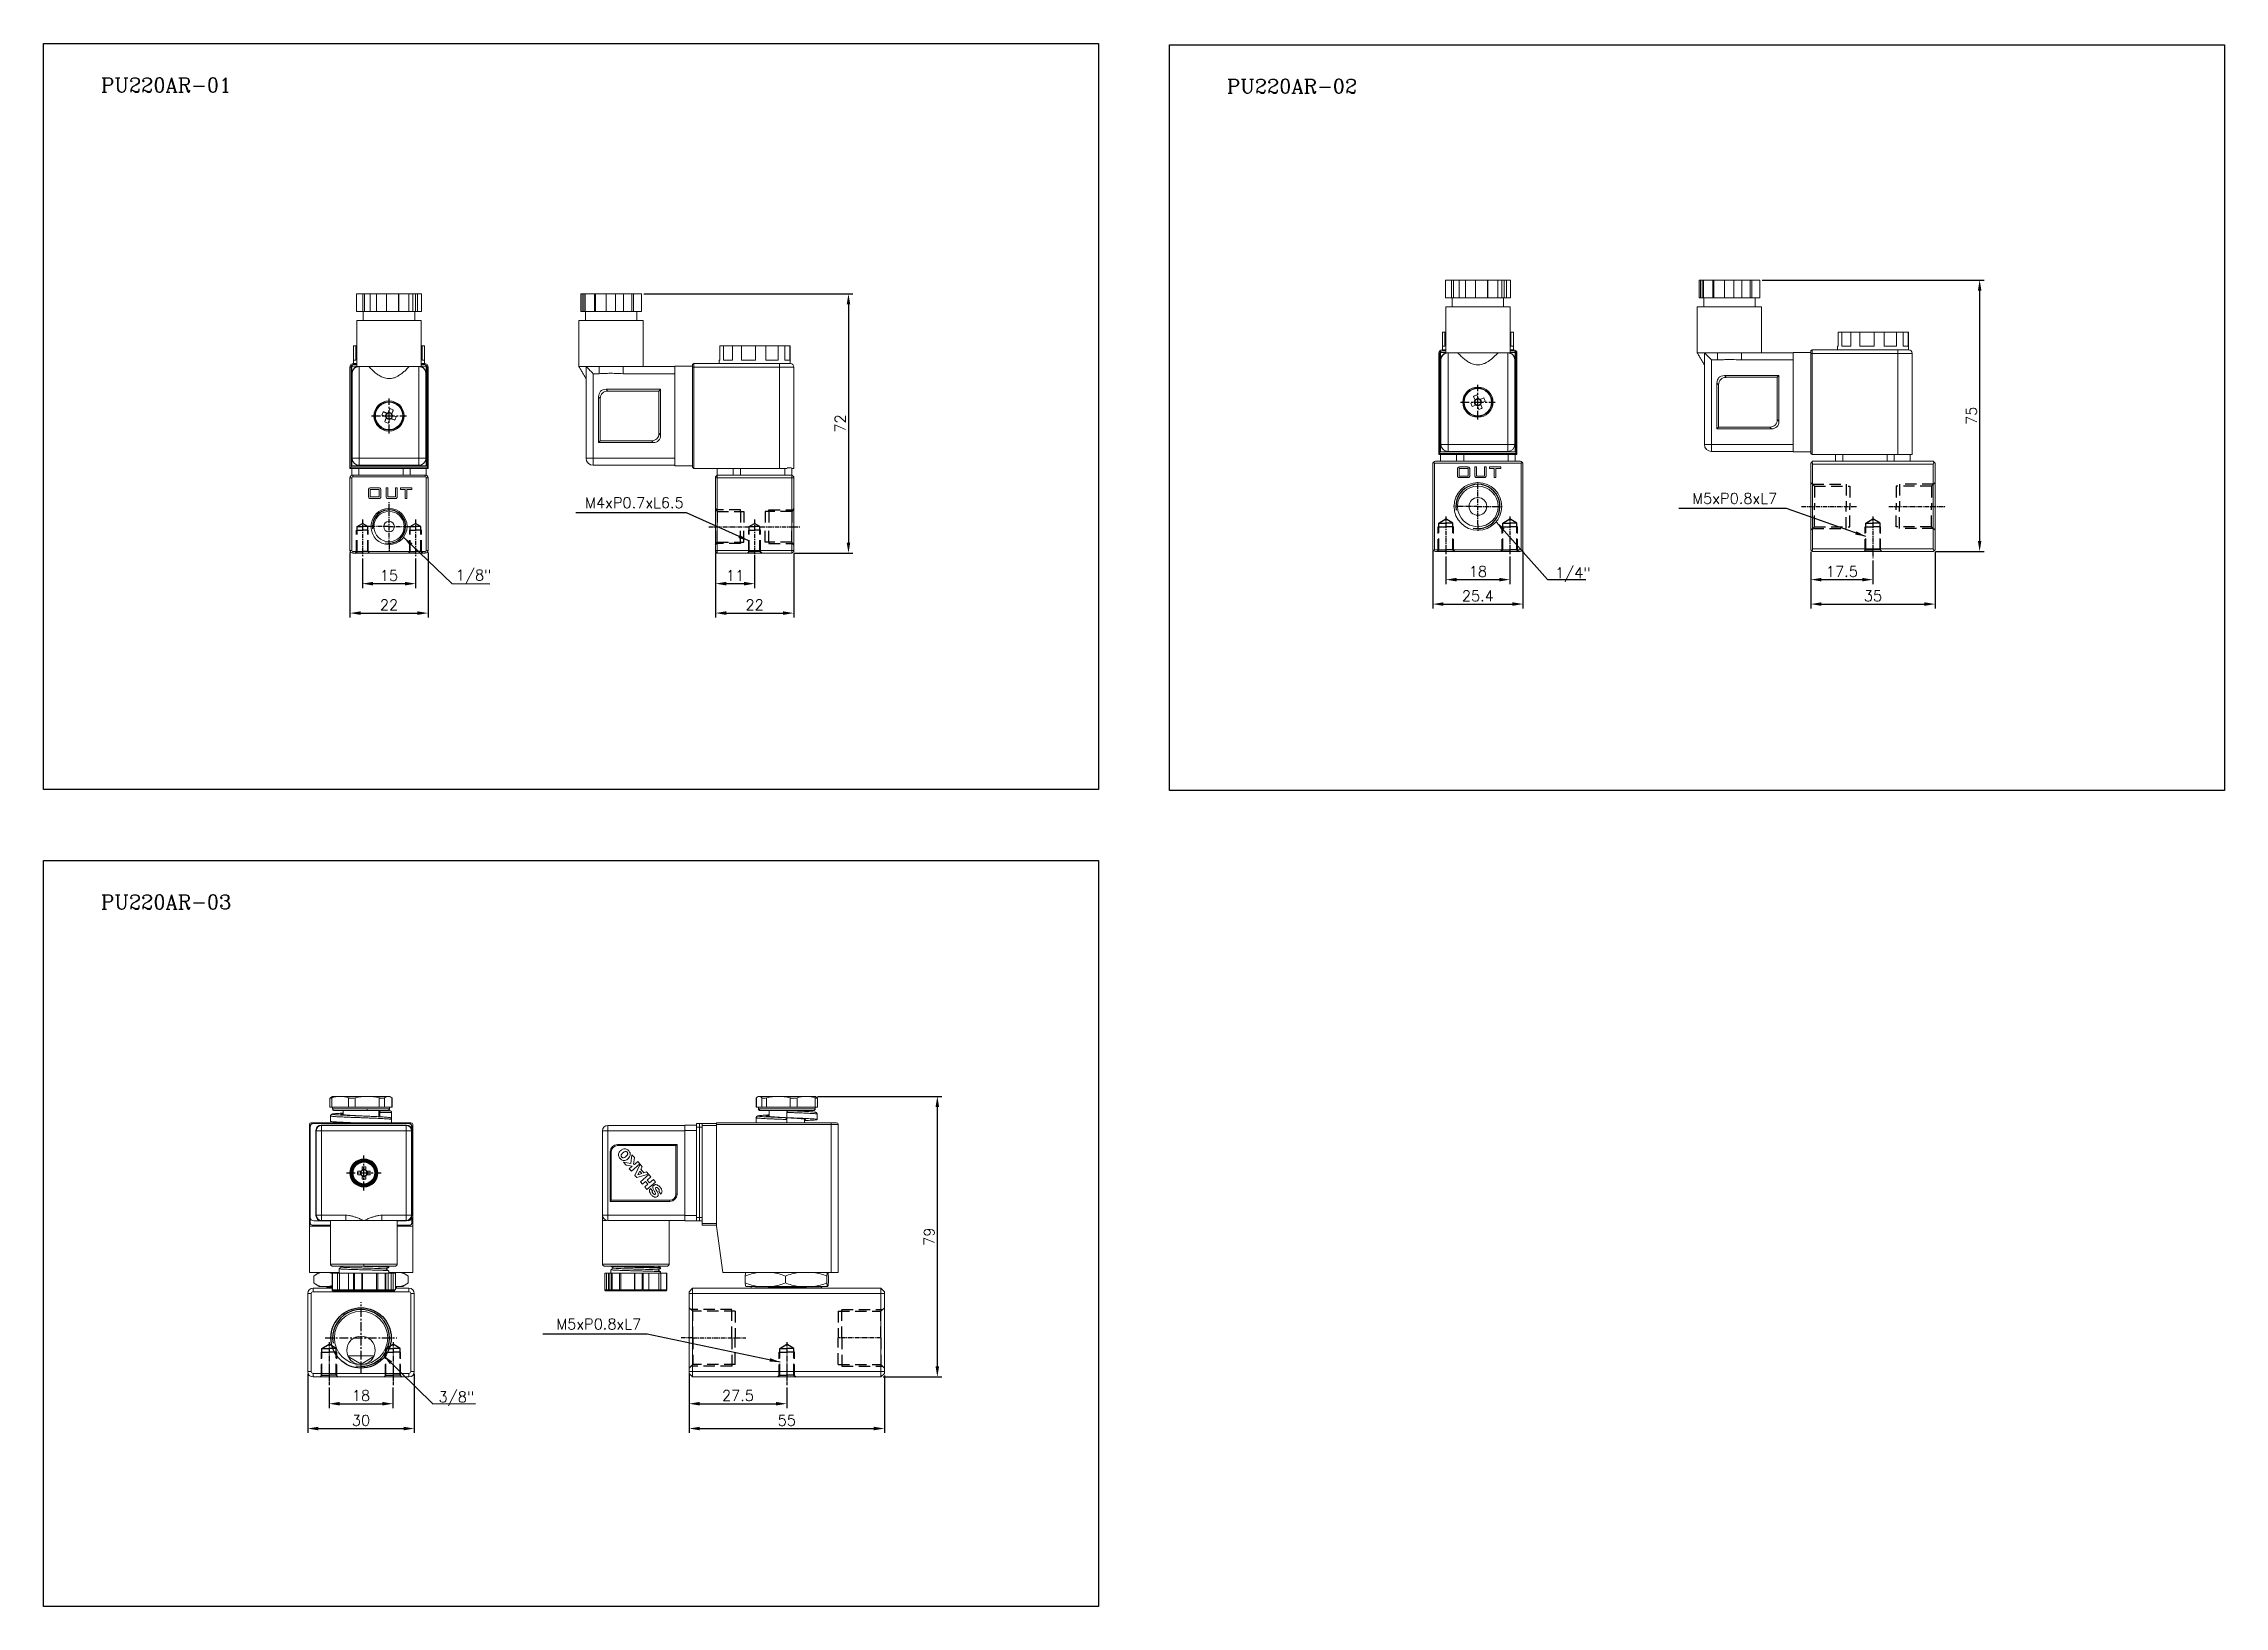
# Model space of a CAD drawing. Extents: x 43 to 657, y -277 to 163.
import ezdxf

# ---------------------------------------------------------------- set-up
doc = ezdxf.new("R2010")
doc.units = 0
doc.linetypes.add('CENTERX2', pattern=[4, 2.5, -0.5, 0.5, -0.5])
doc.linetypes.add('HIDDEN', pattern=[9.525, 6.35, -3.175])
doc.layers.get('0').update_dxf_attribs({"color": 254, "linetype": 'CONTINUOUS'})
doc.layers.get('Defpoints').update_dxf_attribs({"linetype": 'CONTINUOUS'})
for name, color, linetype in [('CENTER', 1, 'CENTERX2'), ('DIM', 6, 'CONTINUOUS'), ('HID', 3, 'HIDDEN'), ('LIN', 7, 'CONTINUOUS'), ('S', 5, 'HIDDEN')]:
    doc.layers.add(name, color=color, linetype=linetype)
doc.layers.add('框', color=2, linetype='CONTINUOUS', plot=False)
doc.styles.add('CHINA', font='romanc.shx', dxfattribs={"bigfont": 'chineset.shx'})
doc.styles.add('STYLE1', font='txt.shx', dxfattribs={"bigfont": 'chineset.shx'})
doc.dimstyles.new('S1', dxfattribs={"dimscale": 0, "dimtxt": 3, "dimasz": 3, "dimexe": 1.25, "dimexo": 0.625, "dimgap": 0.8, "dimtad": 1, "dimdsep": 46, "dimtxsty": 'STYLE1', "dimcen": 3, "dimclrd": 256, "dimclre": 256, "dimclrt": 4, "dimadec": 0, "dimazin": 0, "dimtfac": 1, "dimtmove": 0, "dimatfit": 3, "dimfxl": 0, "dimtolj": 1, "dimtzin": 0, "dimarcsym": 0})

msp = doc.modelspace()

# ---------------------------------------------------------------- texts
at = {"layer": 'DIM', "color": 4, "ltscale": 0.5, "char_height": 3, "style": 'STYLE1'}
for s, insert, attachment_point in [('\\A1;M4xP0.7xL6.5', (223.196, 32.173), 9), ('M5xP0.8xL7', (531.061, 33.392), 9), ('\\A1;1/8"', (159.039, 14.796), 1), ('\\A1;1/4"', (468.526, 15.412), 1), ('M5xP0.8xL7', (211.23, -199.068), 9), ('\\A1;3/8"', (154.181, -216.613), 1)]:
    msp.add_mtext(s, dxfattribs=dict(at, insert=insert, attachment_point=attachment_point))
at = {"layer": 'LIN', "ltscale": 0.5, "style": 'CHINA'}
for s, p in [('PU220AR-01', (59.123, 149.266)), ('PU220AR-02', (376.126, 148.933)), ('PU220AR-03', (59.123, -80.734))]:
    msp.add_text(s, height=4, dxfattribs=at).set_placement(p)

# ---------------------------------------------------------------- blocks, each defined once
blk = doc.blocks.new('標準圖面說明')
at = {"layer": '框', "ltscale": 0.5}
for p, q in [((-377.02, 162.93), (-80.02, 162.93)), ((-377.02, -47.07), (-377.02, 162.93)), ((-80.02, 162.93), (-80.02, -47.07)), ((-80.02, -47.07), (-377.02, -47.07))]:
    blk.add_line(p, q, dxfattribs=at)
blk = doc.blocks.new('PU220AR-01')
at = {"color": 7, "linetype": 'Continuous', "lineweight": 15}
for p, q in [((88.09, 139.56), (88.09, 134.56)), ((88.09, 139.56), (89.84, 139.56)), ((89.84, 134.56), (89.84, 139.56)), ((90.39, 139.56), (89.84, 139.56)), ((90.39, 134.56), (90.39, 139.56)), ((91.97, 139.56), (90.39, 139.56)), ((91.97, 139.56), (91.97, 134.56)), ((91.97, 139.56), (93.72, 139.56)), ((93.72, 139.56), (93.72, 134.56)), ((93.72, 139.56), (96.56, 139.56)), ((96.56, 134.56), (96.56, 139.56)), ((99.94, 139.56), (96.56, 139.56)), ((99.94, 134.56), (99.94, 139.56)), ((100.03, 139.56), (99.94, 139.56)), ((100.03, 139.56), (100.03, 134.56)), ((100.03, 139.56), (102.87, 139.56)), ((102.87, 139.56), (102.87, 134.56)), ((102.87, 139.56), (103.97, 139.56)), ((103.97, 134.56), (103.97, 139.56)), ((104.66, 139.56), (103.97, 139.56)), ((104.66, 134.56), (104.66, 139.56)), ((105.31, 139.56), (104.66, 139.56)), ((105.31, 139.56), (105.31, 134.56)), ((105.31, 139.56), (106.4, 139.56)), ((106.4, 139.56), (106.4, 134.56)), ((151.25, 139.56), (151.25, 134.56)), ((151.25, 139.56), (151.62, 139.56)), ((151.62, 134.56), (151.62, 139.56)), ((152.08, 139.56), (151.62, 139.56)), ((152.08, 139.56), (152.08, 134.56)), ((152.08, 139.56), (152.46, 139.56)), ((152.46, 139.56), (152.46, 134.56)), ((152.46, 139.56), (155.11, 139.56)), ((155.11, 134.56), (155.11, 139.56)), ((155.38, 139.56), (155.11, 139.56)), ((155.38, 134.56), (155.38, 139.56)), ((158.35, 139.56), (155.38, 139.56)), ((158.35, 139.56), (158.35, 134.56)), ((158.35, 139.56), (161, 139.56)), ((161, 139.56), (161, 134.56)), ((161, 139.56), (163.27, 139.56)), ((163.27, 134.56), (163.27, 139.56)), ((165.62, 139.56), (163.27, 139.56)), ((165.62, 134.56), (165.62, 139.56)), ((166.05, 139.56), (165.62, 139.56)), ((166.05, 139.56), (166.05, 134.56)), ((166.05, 139.56), (168.32, 139.56)), ((168.32, 139.56), (168.32, 134.56)), ((88.09, 134.56), (89.84, 134.56)), ((88.2, 132.06), (106.3, 132.06)), ((90.39, 134.56), (89.84, 134.56)), ((91.97, 134.56), (90.39, 134.56)), ((91.97, 134.56), (93.72, 134.56)), ((93.72, 134.56), (96.56, 134.56)), ((99.94, 134.56), (96.56, 134.56)), ((100.03, 134.56), (99.94, 134.56)), ((100.03, 134.56), (102.87, 134.56)), ((102.87, 134.56), (103.97, 134.56)), ((104.66, 134.56), (103.97, 134.56)), ((105.31, 134.56), (104.66, 134.56)), ((105.31, 134.56), (106.4, 134.56)), ((150.73, 132.06), (168.83, 132.06)), ((151.25, 134.56), (151.62, 134.56)), ((152.08, 134.56), (151.62, 134.56)), ((152.08, 134.56), (152.46, 134.56)), ((152.46, 134.56), (155.11, 134.56)), ((155.38, 134.56), (155.11, 134.56)), ((158.35, 134.56), (155.38, 134.56)), ((158.35, 134.56), (161, 134.56)), ((161, 134.56), (163.27, 134.56)), ((165.62, 134.56), (163.27, 134.56)), ((166.05, 134.56), (165.62, 134.56)), ((166.05, 134.56), (168.32, 134.56)), ((87.25, 120.92), (87.25, 124.92)), ((87.95, 124.92), (87.25, 124.92)), ((87.95, 120.92), (87.95, 124.92)), ((87.95, 124.92), (88.2, 124.92)), ((106.3, 124.92), (106.54, 124.92)), ((106.54, 120.92), (106.54, 124.92)), ((107.24, 124.92), (106.54, 124.92)), ((107.24, 120.92), (107.24, 124.92)), ((190.39, 120.92), (190.39, 124.92)), ((190.39, 124.92), (191.38, 124.92)), ((191.38, 120.92), (191.38, 124.92)), ((193.99, 124.92), (191.38, 124.92)), ((193.99, 120.92), (193.99, 124.92)), ((193.99, 124.92), (196.48, 124.92)), ((196.48, 120.92), (196.48, 124.92)), ((200.48, 124.92), (196.48, 124.92)), ((200.48, 120.92), (200.48, 124.92)), ((200.48, 124.92), (203.32, 124.92)), ((203.32, 120.92), (203.32, 124.92)), ((206.84, 124.92), (203.32, 124.92)), ((206.84, 120.92), (206.84, 124.92)), ((206.84, 124.92), (208.69, 124.92)), ((208.69, 120.92), (208.69, 124.92)), ((210.08, 124.92), (208.69, 124.92)), ((210.08, 120.92), (210.08, 124.92)), ((210.08, 124.92), (210.18, 124.92)), ((86.25, 118.92), (86.55, 118.92)), ((86.25, 90.42), (86.25, 118.92)), ((86.55, 118.92), (86.55, 90.72)), ((86.75, 119.17), (86.75, 91.17)), ((88.2, 119.17), (86.75, 119.17)), ((86.85, 117.08), (86.85, 117.07)), ((86.85, 93.27), (86.85, 117.07)), ((87.25, 120.92), (87.95, 120.92)), ((87.25, 119.92), (87.25, 119.62)), ((87.25, 119.92), (88.2, 119.92)), ((88.2, 119.62), (87.25, 119.62)), ((88.2, 119.07), (88.81, 119.07)), ((88.85, 119.07), (88.85, 93.27)), ((91.57, 119.07), (88.85, 119.07)), ((91.57, 119.06), (91.57, 119.07)), ((91.57, 119.06), (102.92, 119.06)), ((102.92, 119.07), (102.92, 119.06)), ((105.65, 119.07), (102.92, 119.07)), ((105.65, 93.27), (105.65, 119.07)), ((105.68, 119.07), (106.3, 119.07)), ((106.3, 119.92), (107.25, 119.92)), ((107.25, 119.62), (106.3, 119.62)), ((107.75, 119.17), (106.3, 119.17)), ((106.54, 120.92), (107.25, 120.92)), ((107.25, 119.62), (107.25, 119.92)), ((107.65, 117.07), (107.65, 117.08)), ((107.65, 117.07), (107.65, 93.27)), ((107.75, 91.17), (107.75, 119.17)), ((107.95, 90.72), (107.95, 118.92)), ((107.95, 118.92), (108.25, 118.92)), ((108.25, 118.92), (108.25, 90.42)), ((150.73, 119.06), (152.73, 119.06)), ((152.73, 93.27), (152.73, 119.07)), ((152.73, 119.07), (156.42, 119.07)), ((154.73, 117.07), (154.73, 93.27)), ((156.42, 117.07), (154.73, 117.07)), ((156.42, 117.07), (156.42, 119.07)), ((156.42, 119.07), (163.15, 119.07)), ((163.15, 117.07), (163.15, 119.07)), ((163.15, 119.07), (177.73, 119.07)), ((177.73, 117.07), (163.15, 117.07)), ((177.73, 91.17), (177.73, 119.17)), ((177.73, 119.17), (182.73, 119.17)), ((182.73, 119.62), (183.03, 119.92)), ((182.73, 118.92), (182.73, 119.62)), ((182.73, 90.72), (182.73, 118.92)), ((182.73, 118.92), (183.03, 118.92)), ((183.03, 119.92), (183.03, 118.92)), ((183.03, 119.92), (200.18, 119.92)), ((207.23, 118.92), (183.03, 118.92)), ((183.03, 118.92), (183.03, 90.42)), ((190.18, 120.92), (190.39, 120.92)), ((191.38, 120.92), (193.99, 120.92)), ((196.48, 120.92), (200.48, 120.92)), ((200.18, 119.92), (207.23, 119.92)), ((203.32, 120.92), (206.84, 120.92)), ((207.23, 118.92), (207.23, 119.92)), ((207.23, 119.92), (210.23, 119.92)), ((211.23, 118.92), (207.23, 118.92)), ((207.23, 90.42), (207.23, 118.92)), ((208.69, 120.92), (210.08, 120.92)), ((211.23, 118.92), (211.23, 90.42)), ((156.23, 110.55), (156.23, 97.67)), ((156.73, 110.05), (156.23, 110.55)), ((173.73, 112.67), (158.36, 112.67)), ((158.36, 112.67), (158.86, 112.17)), ((173.23, 112.17), (158.86, 112.17)), ((173.23, 112.17), (173.73, 112.67)), ((173.23, 100.3), (173.23, 112.17)), ((173.73, 99.8), (173.73, 112.67)), ((96.51, 106.01), (96.14, 105.05)), ((96.41, 104.44), (97.37, 104.07)), ((98.08, 105.91), (97.12, 106.28)), ((97.98, 104.34), (98.35, 105.3)), ((156.73, 110.05), (156.73, 98.17)), ((173.23, 100.3), (173.73, 99.8)), ((86.85, 93.27), (88.85, 93.27)), ((88.85, 91.27), (88.85, 93.27)), ((88.85, 93.27), (105.65, 93.27)), ((105.65, 91.27), (105.65, 93.27)), ((107.65, 93.27), (105.65, 93.27)), ((154.73, 93.27), (152.73, 93.27)), ((154.73, 91.27), (154.73, 93.27)), ((154.73, 93.27), (177.73, 93.27)), ((156.73, 98.17), (156.23, 97.67)), ((156.23, 97.67), (171.61, 97.67)), ((156.73, 98.17), (171.11, 98.17)), ((171.61, 97.67), (171.11, 98.17)), ((86.25, 90.42), (86.55, 90.72)), ((108.25, 90.42), (86.25, 90.42)), ((86.75, 87.72), (86.25, 87.72)), ((86.25, 67.32), (86.25, 87.72)), ((86.55, 90.72), (107.95, 90.72)), ((86.75, 91.17), (107.75, 91.17)), ((86.75, 90.42), (86.75, 88.52)), ((86.75, 88.52), (87.05, 88.52)), ((86.75, 87.72), (86.75, 67.32)), ((87.05, 88.02), (87.05, 88.52)), ((87.05, 88.52), (107.45, 88.52)), ((107.45, 88.02), (87.05, 88.02)), ((88.75, 90.42), (88.75, 88.52)), ((88.75, 88.52), (101.25, 88.52)), ((105.65, 91.27), (88.85, 91.27)), ((101.25, 90.42), (101.25, 88.52)), ((103.25, 90.42), (103.25, 88.52)), ((107.45, 88.52), (107.45, 88.02)), ((107.45, 88.52), (107.75, 88.52)), ((107.75, 90.42), (107.75, 88.52)), ((107.75, 67.32), (107.75, 87.72)), ((108.25, 87.72), (107.75, 87.72)), ((107.95, 90.72), (108.25, 90.42)), ((108.25, 87.72), (108.25, 67.32)), ((177.73, 91.27), (154.73, 91.27)), ((177.73, 91.17), (182.73, 91.17)), ((182.73, 90.72), (183.03, 90.42)), ((207.23, 90.42), (183.03, 90.42)), ((189.68, 88.52), (189.18, 88.02)), ((189.18, 87.72), (189.18, 88.02)), ((189.18, 67.32), (189.18, 87.72)), ((189.68, 87.72), (189.18, 87.72)), ((189.68, 90.42), (189.68, 88.52)), ((189.68, 88.52), (189.68, 87.72)), ((189.68, 88.52), (196.18, 88.52)), ((210.68, 87.72), (189.68, 87.72)), ((189.68, 87.72), (189.68, 67.32)), ((194.18, 90.42), (194.18, 88.52)), ((196.18, 90.42), (196.18, 88.52)), ((196.18, 88.52), (208.68, 88.52)), ((209.38, 90.42), (207.23, 90.42)), ((208.68, 90.42), (208.68, 88.52)), ((208.68, 88.52), (209.74, 88.52)), ((209.38, 90.52), (210.53, 90.52)), ((209.74, 88.52), (210.68, 88.52)), ((211.23, 90.42), (210.53, 90.42)), ((210.68, 90.42), (210.68, 88.52)), ((210.68, 87.72), (210.68, 88.52)), ((210.68, 88.52), (211.18, 88.02)), ((210.68, 67.32), (210.68, 87.72)), ((211.18, 87.72), (210.68, 87.72)), ((211.18, 88.02), (211.18, 87.72)), ((211.18, 87.72), (211.18, 67.32)), ((91.49, 82.64), (91.49, 84.2)), ((94.49, 84.5), (91.97, 84.5)), ((91.97, 84.5), (91.97, 82.35)), ((91.97, 82.35), (94.49, 82.35)), ((92.18, 84.92), (94.28, 84.92)), ((94.28, 81.92), (92.18, 81.92)), ((94.49, 82.35), (94.49, 84.5)), ((94.97, 84.2), (94.97, 82.64)), ((96.41, 82.64), (96.41, 84.92)), ((96.41, 84.92), (96.9, 84.92)), ((96.9, 84.92), (96.9, 82.35)), ((96.9, 82.35), (99.09, 82.35)), ((98.89, 81.92), (97.1, 81.92)), ((99.09, 84.92), (99.58, 84.92)), ((99.09, 82.35), (99.09, 84.92)), ((99.58, 84.92), (99.58, 82.64)), ((100.49, 84.92), (103.7, 84.92)), ((100.49, 84.5), (100.49, 84.92)), ((101.83, 84.5), (100.49, 84.5)), ((101.83, 81.92), (101.83, 84.5)), ((102.31, 81.92), (101.83, 81.92)), ((102.31, 84.5), (102.31, 81.92)), ((103.7, 84.5), (102.31, 84.5)), ((103.7, 84.92), (103.7, 84.5)), ((86.75, 67.32), (86.25, 67.32)), ((87.05, 67.02), (107.45, 67.02)), ((87.05, 67.02), (87.05, 66.52)), ((107.45, 66.52), (87.05, 66.52)), ((107.45, 66.52), (107.45, 67.02)), ((108.25, 67.32), (107.75, 67.32)), ((189.68, 67.32), (189.18, 67.32)), ((189.18, 67.02), (189.18, 67.32)), ((189.68, 66.52), (189.18, 67.02)), ((189.68, 67.32), (210.68, 67.32)), ((189.68, 67.32), (189.68, 66.52)), ((210.68, 66.52), (189.68, 66.52)), ((211.18, 67.32), (210.68, 67.32)), ((210.68, 66.52), (210.68, 67.32)), ((211.18, 67.02), (210.68, 66.52)), ((211.18, 67.32), (211.18, 67.02))]:
    blk.add_line(p, q, dxfattribs=at)
at = {"color": 7, "linetype": 'Continuous', "lineweight": 15, "flags": 128}
for points in [[(154.73, 117.07), (154.42, 117.39), (154.12, 117.69), (153.83, 117.98), (153.56, 118.25), (153.32, 118.49), (153.12, 118.69), (152.95, 118.86), (152.83, 118.98), (152.76, 119.05), (152.73, 119.07)], [(95.21, 105.41), (95.34, 105.36), (95.46, 105.31), (95.59, 105.26), (95.72, 105.21), (95.85, 105.16), (95.99, 105.11), (96.12, 105.06), (96.25, 105.01)], [(96.62, 105.97), (96.49, 106.02), (96.36, 106.07), (96.22, 106.12), (96.09, 106.17), (95.96, 106.22), (95.83, 106.27), (95.71, 106.32), (95.58, 106.37)], [(96.45, 104.55), (96.4, 104.42), (96.35, 104.29), (96.3, 104.15), (96.25, 104.02), (96.2, 103.89), (96.15, 103.76), (96.1, 103.64), (96.05, 103.51)], [(97.48, 107.21), (97.43, 107.08), (97.38, 106.96), (97.33, 106.83), (97.28, 106.7), (97.23, 106.57), (97.18, 106.43), (97.13, 106.3), (97.08, 106.17)], [(97.87, 104.38), (98, 104.33), (98.13, 104.28), (98.27, 104.23), (98.4, 104.18), (98.53, 104.13), (98.66, 104.08), (98.78, 104.03), (98.91, 103.98)], [(98.04, 105.8), (98.09, 105.93), (98.14, 106.06), (98.19, 106.2), (98.24, 106.33), (98.29, 106.46), (98.34, 106.59), (98.39, 106.71), (98.44, 106.84)], [(99.28, 104.94), (99.15, 104.99), (99.03, 105.04), (98.9, 105.09), (98.77, 105.14), (98.64, 105.19), (98.5, 105.24), (98.37, 105.29), (98.24, 105.34)], [(97.01, 103.14), (97.06, 103.27), (97.11, 103.39), (97.16, 103.52), (97.21, 103.65), (97.26, 103.78), (97.31, 103.92), (97.36, 104.05), (97.41, 104.18)]]:
    blk.add_lwpolyline(points, dxfattribs=at)
at = {"color": 7, "linetype": 'Continuous', "lineweight": 15}
for centre, radius in [((97.25, 105.17), 4.25), ((97.25, 105.17), 4), ((97.25, 105.17), 3.85), ((97.25, 74.02), 5.08), ((97.25, 74.02), 4.28), ((97.25, 74.02), 1.5)]:
    blk.add_circle(centre, radius, dxfattribs=at)
for centre, radius, start, end in [((87.25, 118.92), 1, 90, 180), ((87.25, 118.92), 0.7, 90, 180), ((88.85, 117.18), 2, 108.33955, 180), ((88.85, 117.07), 2, 90, 180), ((105.65, 117.07), 2, 0, 90), ((105.65, 117.18), 2, 360, 71.66242), ((107.25, 118.92), 1, 0, 90), ((107.25, 118.92), 0.7, 0, 90), ((210.23, 118.92), 1, 0, 90), ((108.81, 100.72), 14.38, 156.8888, 160.99336), ((97.25, 105.17), 1.01, 189.62803, 218.25417), ((97.25, 105.17), 0.851, 121.7, 196.18221), ((97.25, 105.17), 0.851, 196.18221, 211.7), ((97.25, 105.17), 0.851, 211.7, 286.18221), ((97.25, 105.17), 1.01, 99.62803, 128.25417), ((97.25, 105.17), 0.851, 106.18221, 121.7), ((97.25, 105.17), 0.851, 31.7, 106.18221), ((97.25, 105.17), 1.01, 279.62803, 308.25417), ((92.79, 93.62), 14.38, 66.88873, 70.99344), ((97.25, 105.17), 0.851, 286.18221, 301.7), ((97.25, 105.17), 0.851, 301.7, 16.18221), ((97.25, 105.17), 0.851, 16.18221, 31.7), ((97.25, 105.17), 1.01, 9.62803, 38.25417), ((85.69, 109.63), 14.38, 336.88875, 340.99348), ((101.7, 116.73), 14.38, 246.88886, 250.99331), ((88.85, 93.27), 2, 180, 270), ((105.65, 93.27), 2, 270, 0), ((154.73, 93.27), 2, 180, 270), ((87.05, 87.72), 0.8, 90, 180), ((87.05, 87.72), 0.3, 90, 180), ((107.45, 87.72), 0.8, 0, 90), ((107.45, 87.72), 0.3, 0, 90), ((87.05, 67.32), 0.8, 180, 270), ((87.05, 67.32), 0.3, 180, 270), ((107.45, 67.32), 0.3, 270, 0), ((107.45, 67.32), 0.8, 270, 0)]:
    blk.add_arc(centre, radius, start, end, dxfattribs=at)
for centre, major_axis in [((160.48, 108.43), (3.67, -3.67)), ((160.98, 107.93), (3.67, -3.67)), ((168.99, 102.42), (-3.67, 3.67)), ((169.49, 101.92), (-3.67, 3.67))]:
    blk.add_ellipse(centre, major_axis=major_axis, ratio=0.57735, start_param=2.617994, end_param=3.665191, dxfattribs=at)
for points in [[(88.2, 132.06), (88.2, 119.07)], [(90, 134.56), (90, 132.06)], [(104.5, 132.06), (104.5, 134.56)], [(106.3, 119.07), (106.3, 132.06)], [(150.73, 132.06), (150.73, 119.06)], [(152.53, 134.56), (152.53, 132.06)], [(167.03, 132.06), (167.03, 134.56)], [(168.83, 119.07), (168.83, 132.06)], [(210.18, 119.92), (210.18, 124.92)], [(87.25, 120.92), (87.25, 119.92)], [(107.25, 119.92), (107.25, 120.92)], [(150.73, 119.06), (152.73, 115.67)], [(190.18, 120.92), (190.18, 119.92)]]:
    blk.add_open_spline(points, degree=1, dxfattribs=at)
for points, knots in [([(86.85, 117.08), (86.85, 117.11), (86.85, 117.15), (86.85, 117.16), (86.85, 117.17)], [0, 0, 0, 0, 0.58249, 1, 1, 1, 1]), ([(102.92, 119.06), (102.83, 118.97), (102.49, 118.61), (101.87, 118), (101.05, 117.28), (100.21, 116.67), (99.38, 116.19), (98.6, 115.87), (97.83, 115.7), (97.1, 115.65), (96.36, 115.75), (95.52, 116), (94.6, 116.45), (93.58, 117.17), (92.56, 118.04), (91.9, 118.72), (91.57, 119.06)], [0, 0, 0, 0, 0.028666, 0.10976, 0.190891, 0.271799, 0.337269, 0.402622, 0.45681, 0.510951, 0.565117, 0.619343, 0.704534, 0.789968, 0.894937, 1, 1, 1, 1]), ([(107.65, 117.17), (107.65, 117.17), (107.65, 117.19), (107.65, 117.11), (107.65, 117.09), (107.65, 117.08)], [0, 0, 0, 0, 0.192988, 0.610445, 1, 1, 1, 1]), ([(163.15, 117.07), (162.49, 117.1), (161.15, 117.15), (159.36, 117.2), (157.78, 117.11), (156.87, 117.09), (156.42, 117.07)], [0, 0, 0, 0, 0.2969769, 0.5937757, 0.7969001, 1, 1, 1, 1]), ([(96.25, 105.01), (96.26, 105), (96.31, 104.98), (96.37, 104.96), (96.42, 104.94), (96.43, 104.94)], [0, 0, 0, 0, 0.113376, 0.930019, 1, 1, 1, 1]), ([(96.52, 104.73), (96.52, 104.72), (96.5, 104.67), (96.48, 104.61), (96.46, 104.56), (96.45, 104.55)], [0, 0, 0, 0, 0.069981, 0.886624, 1, 1, 1, 1]), ([(96.8, 105.9), (96.79, 105.9), (96.74, 105.92), (96.68, 105.94), (96.63, 105.96), (96.62, 105.97)], [0, 0, 0, 0, 0.069981, 0.886624, 1, 1, 1, 1]), ([(97.08, 106.17), (97.07, 106.16), (97.05, 106.11), (97.03, 106.05), (97.01, 106), (97.01, 105.99)], [0, 0, 0, 0, 0.113376, 0.930019, 1, 1, 1, 1]), ([(97.69, 104.45), (97.7, 104.45), (97.75, 104.43), (97.81, 104.41), (97.86, 104.38), (97.87, 104.38)], [0, 0, 0, 0, 0.069981, 0.886624, 1, 1, 1, 1]), ([(97.97, 105.62), (97.97, 105.63), (97.99, 105.68), (98.01, 105.74), (98.04, 105.79), (98.04, 105.8)], [0, 0, 0, 0, 0.069981, 0.886624, 1, 1, 1, 1]), ([(98.24, 105.34), (98.23, 105.35), (98.18, 105.37), (98.12, 105.39), (98.07, 105.41), (98.06, 105.41)], [0, 0, 0, 0, 0.113376, 0.930019, 1, 1, 1, 1]), ([(97.41, 104.18), (97.42, 104.19), (97.44, 104.24), (97.46, 104.3), (97.48, 104.35), (97.48, 104.36)], [0, 0, 0, 0, 0.113376, 0.930019, 1, 1, 1, 1]), ([(91.49, 84.2), (91.49, 84.27), (91.49, 84.42), (91.53, 84.64), (91.67, 84.84), (91.92, 84.92), (92.09, 84.92), (92.18, 84.92)], [0, 0, 0, 0, 0.187546, 0.374769, 0.559822, 0.779157, 1, 1, 1, 1]), ([(92.18, 81.92), (92.1, 81.93), (91.96, 81.93), (91.74, 81.98), (91.55, 82.14), (91.5, 82.38), (91.49, 82.56), (91.49, 82.64)], [0, 0, 0, 0, 0.1874732, 0.3744807, 0.559185, 0.7790847, 1, 1, 1, 1]), ([(94.28, 84.92), (94.35, 84.92), (94.5, 84.92), (94.72, 84.87), (94.9, 84.71), (94.96, 84.46), (94.97, 84.29), (94.97, 84.2)], [0, 0, 0, 0, 0.187413, 0.374381, 0.559104, 0.779093, 1, 1, 1, 1]), ([(94.97, 82.64), (94.97, 82.57), (94.96, 82.42), (94.92, 82.21), (94.78, 82), (94.54, 81.93), (94.36, 81.93), (94.28, 81.92)], [0, 0, 0, 0, 0.187531, 0.374685, 0.559582, 0.779125, 1, 1, 1, 1]), ([(97.1, 81.92), (97.03, 81.93), (96.88, 81.93), (96.66, 81.98), (96.48, 82.14), (96.42, 82.39), (96.42, 82.56), (96.41, 82.64)], [0, 0, 0, 0, 0.187445, 0.374506, 0.559175, 0.779084, 1, 1, 1, 1]), ([(99.58, 82.64), (99.57, 82.57), (99.57, 82.42), (99.53, 82.21), (99.39, 82), (99.14, 81.93), (98.97, 81.93), (98.89, 81.92)], [0, 0, 0, 0, 0.187518, 0.374677, 0.559697, 0.77915, 1, 1, 1, 1])]:
    blk.add_open_spline(points, degree=3, knots=knots, dxfattribs=at)
blk = doc.blocks.new('PU220AR-02')
at = {"color": 7, "linetype": 'Continuous', "lineweight": 15}
for p, q in [((77.66, 143.77), (77.66, 138.77)), ((77.66, 143.77), (79.41, 143.77)), ((79.41, 138.77), (79.41, 143.77)), ((79.96, 143.77), (79.41, 143.77)), ((79.96, 138.77), (79.96, 143.77)), ((81.54, 143.77), (79.96, 143.77)), ((81.54, 143.77), (81.54, 138.77)), ((81.54, 143.77), (83.29, 143.77)), ((83.29, 143.77), (83.29, 138.77)), ((83.29, 143.77), (86.13, 143.77)), ((86.13, 138.77), (86.13, 143.77)), ((89.51, 143.77), (86.13, 143.77)), ((89.51, 138.77), (89.51, 143.77)), ((89.6, 143.77), (89.51, 143.77)), ((89.6, 143.77), (89.6, 138.77)), ((89.6, 143.77), (92.45, 143.77)), ((92.45, 143.77), (92.45, 138.77)), ((92.45, 143.77), (93.54, 143.77)), ((93.54, 138.77), (93.54, 143.77)), ((94.23, 143.77), (93.54, 143.77)), ((94.23, 138.77), (94.23, 143.77)), ((94.88, 143.77), (94.23, 143.77)), ((94.88, 143.77), (94.88, 138.77)), ((94.88, 143.77), (95.97, 143.77)), ((95.97, 143.77), (95.97, 138.77)), ((149.12, 143.77), (149.12, 138.77)), ((149.12, 143.77), (149.49, 143.77)), ((149.49, 138.77), (149.49, 143.77)), ((149.95, 143.77), (149.49, 143.77)), ((149.95, 143.77), (149.95, 138.77)), ((149.95, 143.77), (150.33, 143.77)), ((150.33, 143.77), (150.33, 138.77)), ((150.33, 143.77), (152.98, 143.77)), ((152.98, 138.77), (152.98, 143.77)), ((153.25, 143.77), (152.98, 143.77)), ((153.25, 138.77), (153.25, 143.77)), ((156.22, 143.77), (153.25, 143.77)), ((156.22, 143.77), (156.22, 138.77)), ((156.22, 143.77), (158.87, 143.77)), ((158.87, 143.77), (158.87, 138.77)), ((158.87, 143.77), (161.14, 143.77)), ((161.14, 138.77), (161.14, 143.77)), ((163.49, 143.77), (161.14, 143.77)), ((163.49, 138.77), (163.49, 143.77)), ((163.92, 143.77), (163.49, 143.77)), ((163.92, 143.77), (163.92, 138.77)), ((163.92, 143.77), (166.19, 143.77)), ((166.19, 143.77), (166.19, 138.77)), ((77.66, 138.77), (79.41, 138.77)), ((77.77, 136.27), (95.87, 136.27)), ((79.96, 138.77), (79.41, 138.77)), ((81.54, 138.77), (79.96, 138.77)), ((81.54, 138.77), (83.29, 138.77)), ((83.29, 138.77), (86.13, 138.77)), ((89.51, 138.77), (86.13, 138.77)), ((89.6, 138.77), (89.51, 138.77)), ((89.6, 138.77), (92.45, 138.77)), ((92.45, 138.77), (93.54, 138.77)), ((94.23, 138.77), (93.54, 138.77)), ((94.88, 138.77), (94.23, 138.77)), ((94.88, 138.77), (95.97, 138.77)), ((148.6, 136.27), (166.7, 136.27)), ((149.12, 138.77), (149.49, 138.77)), ((149.95, 138.77), (149.49, 138.77)), ((149.95, 138.77), (150.33, 138.77)), ((150.33, 138.77), (152.98, 138.77)), ((153.25, 138.77), (152.98, 138.77)), ((156.22, 138.77), (153.25, 138.77)), ((156.22, 138.77), (158.87, 138.77)), ((158.87, 138.77), (161.14, 138.77)), ((163.49, 138.77), (161.14, 138.77)), ((163.92, 138.77), (163.49, 138.77)), ((163.92, 138.77), (166.19, 138.77)), ((76.82, 125.13), (76.82, 129.13)), ((77.53, 129.13), (76.82, 129.13)), ((77.53, 125.13), (77.53, 129.13)), ((77.53, 129.13), (77.77, 129.13)), ((95.87, 129.13), (96.11, 129.13)), ((96.11, 125.13), (96.11, 129.13)), ((96.81, 129.13), (96.11, 129.13)), ((96.81, 125.13), (96.81, 129.13)), ((188.26, 125.13), (188.26, 129.13)), ((188.26, 129.13), (189.25, 129.13)), ((189.25, 125.13), (189.25, 129.13)), ((191.86, 129.13), (189.25, 129.13)), ((191.86, 125.13), (191.86, 129.13)), ((191.86, 129.13), (194.35, 129.13)), ((194.35, 125.13), (194.35, 129.13)), ((198.35, 129.13), (194.35, 129.13)), ((198.35, 125.13), (198.35, 129.13)), ((198.35, 129.13), (201.19, 129.13)), ((201.19, 125.13), (201.19, 129.13)), ((204.71, 129.13), (201.19, 129.13)), ((204.71, 125.13), (204.71, 129.13)), ((204.71, 129.13), (206.56, 129.13)), ((206.56, 125.13), (206.56, 129.13)), ((207.95, 129.13), (206.56, 129.13)), ((207.95, 125.13), (207.95, 129.13)), ((207.95, 129.13), (208.05, 129.13)), ((75.82, 123.13), (76.12, 123.13)), ((75.82, 94.63), (75.82, 123.13)), ((76.12, 123.13), (76.12, 94.93)), ((76.32, 123.38), (76.32, 95.38)), ((77.77, 123.38), (76.32, 123.38)), ((76.82, 125.13), (77.53, 125.13)), ((76.82, 124.13), (76.82, 123.83)), ((76.82, 124.13), (77.77, 124.13)), ((77.77, 123.83), (76.82, 123.83)), ((77.77, 123.28), (78.39, 123.28)), ((78.42, 123.28), (78.42, 97.48)), ((81.14, 123.28), (78.42, 123.28)), ((81.14, 123.27), (81.14, 123.28)), ((81.14, 123.27), (92.49, 123.27)), ((92.49, 123.28), (92.49, 123.27)), ((95.22, 123.28), (92.49, 123.28)), ((95.22, 97.48), (95.22, 123.28)), ((95.25, 123.28), (95.87, 123.28)), ((95.87, 124.13), (96.82, 124.13)), ((96.82, 123.83), (95.87, 123.83)), ((97.32, 123.38), (95.87, 123.38)), ((96.11, 125.13), (96.82, 125.13)), ((96.82, 123.83), (96.82, 124.13)), ((97.32, 95.38), (97.32, 123.38)), ((97.52, 94.93), (97.52, 123.13)), ((97.52, 123.13), (97.82, 123.13)), ((97.82, 123.13), (97.82, 94.63)), ((148.6, 123.27), (150.6, 123.27)), ((150.6, 97.48), (150.6, 123.28)), ((152.6, 121.28), (150.6, 123.28)), ((150.6, 123.28), (154.29, 123.28)), ((154.29, 121.28), (154.29, 123.28)), ((154.29, 123.28), (161.02, 123.28)), ((161.02, 121.28), (161.02, 123.28)), ((161.02, 123.28), (175.6, 123.28)), ((175.6, 95.38), (175.6, 123.38)), ((175.6, 123.38), (180.6, 123.38)), ((180.6, 123.83), (180.9, 124.13)), ((180.6, 123.13), (180.6, 123.83)), ((180.6, 94.93), (180.6, 123.13)), ((180.6, 123.13), (180.9, 123.13)), ((180.9, 124.13), (180.9, 123.13)), ((180.9, 124.13), (198.05, 124.13)), ((180.9, 123.13), (180.9, 94.63)), ((205.1, 123.13), (180.9, 123.13)), ((188.05, 125.13), (188.26, 125.13)), ((189.25, 125.13), (191.86, 125.13)), ((194.35, 125.13), (198.35, 125.13)), ((198.05, 124.13), (205.1, 124.13)), ((201.19, 125.13), (204.71, 125.13)), ((205.1, 123.13), (205.1, 124.13)), ((205.1, 124.13), (208.1, 124.13)), ((209.1, 123.13), (205.1, 123.13)), ((205.1, 94.63), (205.1, 123.13)), ((206.56, 125.13), (207.95, 125.13)), ((209.1, 123.13), (209.1, 94.63)), ((76.42, 121.28), (76.42, 121.27)), ((76.42, 97.48), (76.42, 121.28)), ((97.22, 121.27), (97.22, 121.28)), ((97.22, 121.28), (97.22, 97.48)), ((152.6, 121.28), (152.6, 97.48)), ((154.29, 121.28), (152.6, 121.28)), ((171.6, 116.88), (156.23, 116.88)), ((156.23, 116.88), (156.73, 116.38)), ((175.6, 121.28), (161.02, 121.28)), ((171.1, 116.38), (171.6, 116.88)), ((171.6, 104), (171.6, 116.88)), ((85.58, 111.02), (86.01, 109.98)), ((86.96, 110.38), (86.54, 111.41)), ((88.45, 110.61), (87.42, 110.18)), ((154.1, 114.76), (154.1, 101.88)), ((154.6, 114.26), (154.1, 114.76)), ((154.6, 114.26), (154.6, 102.38)), ((171.1, 116.38), (156.73, 116.38)), ((171.1, 104.5), (171.1, 116.38)), ((85.82, 109.52), (84.79, 109.1)), ((85.18, 108.14), (86.21, 108.57)), ((85.71, 109.48), (86.1, 108.53)), ((86.92, 110.48), (85.97, 110.09)), ((86.67, 108.38), (87.1, 107.35)), ((86.72, 108.27), (87.67, 108.67)), ((87.92, 109.28), (87.53, 110.23)), ((88.05, 107.74), (87.62, 108.77)), ((87.82, 109.23), (88.85, 109.66)), ((171.1, 104.5), (171.6, 104)), ((154.6, 102.38), (154.1, 101.88)), ((154.1, 101.88), (169.48, 101.88)), ((154.6, 102.38), (168.98, 102.38)), ((169.48, 101.88), (168.98, 102.38)), ((74.62, 92.23), (74.35, 92.49)), ((99.02, 92.23), (74.62, 92.23)), ((74.62, 92.23), (74.62, 67.83)), ((74.92, 92.73), (98.72, 92.73)), ((75.82, 94.63), (76.12, 94.93)), ((97.82, 94.63), (75.82, 94.63)), ((76.12, 94.93), (97.52, 94.93)), ((76.32, 95.38), (97.32, 95.38)), ((76.32, 94.63), (76.32, 92.73)), ((76.42, 97.48), (78.42, 97.48)), ((78.42, 95.48), (78.42, 97.48)), ((78.42, 97.48), (95.22, 97.48)), ((95.22, 95.48), (78.42, 95.48)), ((80.82, 94.63), (80.82, 92.73)), ((82.82, 94.63), (82.82, 92.73)), ((95.22, 95.48), (95.22, 97.48)), ((97.22, 97.48), (95.22, 97.48)), ((95.32, 94.63), (95.32, 92.73)), ((97.32, 94.63), (97.32, 92.73)), ((97.52, 94.93), (97.82, 94.63)), ((99.28, 92.49), (99.02, 92.23)), ((99.02, 67.83), (99.02, 92.23)), ((152.6, 97.48), (150.6, 97.48)), ((152.6, 95.48), (152.6, 97.48)), ((152.6, 97.48), (175.6, 97.48)), ((175.6, 95.48), (152.6, 95.48)), ((175.6, 95.38), (180.6, 95.38)), ((180.82, 92.49), (180.55, 92.23)), ((180.55, 67.83), (180.55, 92.23)), ((180.6, 94.93), (180.9, 94.63)), ((180.82, 92.49), (181.05, 92.73)), ((205.1, 94.63), (180.9, 94.63)), ((181.05, 92.73), (215.05, 92.73)), ((187.55, 94.63), (187.55, 92.73)), ((189.55, 94.63), (189.55, 92.73)), ((202.05, 94.63), (202.05, 92.73)), ((204.05, 94.63), (204.05, 92.73)), ((209.1, 94.63), (205.1, 94.63)), ((208.55, 94.63), (208.55, 92.73)), ((215.05, 92.73), (215.29, 92.49)), ((215.29, 92.49), (215.55, 92.23)), ((215.55, 92.23), (215.55, 67.83)), ((74.12, 68.13), (74.12, 91.93)), ((81.06, 88.84), (81.06, 90.4)), ((81.54, 90.7), (81.54, 88.56)), ((84.06, 90.7), (81.54, 90.7)), ((81.54, 88.56), (84.06, 88.56)), ((81.75, 91.13), (83.85, 91.13)), ((83.85, 88.13), (81.75, 88.13)), ((84.06, 88.56), (84.06, 90.7)), ((84.54, 90.4), (84.54, 88.84)), ((85.99, 88.85), (85.99, 91.13)), ((85.99, 91.13), (86.47, 91.13)), ((86.47, 91.13), (86.47, 88.56)), ((86.47, 88.56), (88.67, 88.56)), ((88.46, 88.13), (86.67, 88.13)), ((88.67, 91.13), (89.15, 91.13)), ((88.67, 88.56), (88.67, 91.13)), ((89.15, 91.13), (89.15, 88.85)), ((90.06, 91.13), (93.27, 91.13)), ((90.06, 90.7), (90.06, 91.13)), ((91.4, 90.7), (90.06, 90.7)), ((91.4, 88.13), (91.4, 90.7)), ((91.88, 88.13), (91.4, 88.13)), ((91.88, 90.7), (91.88, 88.13)), ((93.27, 90.7), (91.88, 90.7)), ((93.27, 91.13), (93.27, 90.7)), ((99.52, 91.93), (99.52, 68.13)), ((215.05, 91.93), (181.05, 91.93)), ((181.05, 91.93), (181.05, 68.13)), ((215.05, 68.13), (215.05, 91.93)), ((74.62, 67.83), (74.35, 67.56)), ((74.62, 67.83), (99.02, 67.83)), ((99.28, 67.56), (99.02, 67.83)), ((180.82, 67.56), (180.55, 67.83)), ((181.05, 67.33), (180.82, 67.56)), ((181.05, 68.13), (215.05, 68.13)), ((215.29, 67.56), (215.05, 67.33)), ((215.29, 67.56), (215.55, 67.83)), ((98.72, 67.33), (74.92, 67.33)), ((215.05, 67.33), (181.05, 67.33))]:
    blk.add_line(p, q, dxfattribs=at)
for centre, radius in [((86.82, 109.38), 4.25), ((86.82, 109.38), 4), ((86.82, 109.38), 3.85), ((86.82, 80.03), 6.72), ((86.82, 80.03), 5.72), ((86.82, 80.03), 2.5)]:
    blk.add_circle(centre, radius, dxfattribs=at)
for centre, radius, start, end in [((76.82, 123.13), 1, 90, 180), ((76.82, 123.13), 0.7, 90, 180), ((78.42, 121.39), 2, 108.49505, 180), ((78.42, 121.28), 2, 90, 180), ((95.22, 121.28), 2, 0, 90), ((95.22, 121.39), 2, 360, 71.54783), ((96.82, 123.13), 1, 0, 90), ((96.82, 123.13), 0.7, 0, 90), ((208.1, 123.13), 1, 0, 90), ((91.55, 97.93), 14.38, 110.39597, 114.50059), ((75.37, 104.65), 14.38, 20.39597, 24.50059), ((98.27, 114.11), 14.38, 200.39597, 204.50059), ((86.82, 109.38), 1.01, 143.13521, 171.76135), ((86.82, 109.38), 0.851, 165.20718, 239.68938), ((86.82, 109.38), 0.851, 149.68938, 165.20718), ((86.82, 109.38), 0.851, 75.20718, 149.68938), ((86.82, 109.38), 1.01, 233.13521, 261.76135), ((86.82, 109.38), 0.851, 239.68938, 255.20718), ((86.82, 109.38), 0.851, 255.20718, 329.68938), ((86.82, 109.38), 1.01, 53.13521, 81.76135), ((86.82, 109.38), 0.851, 59.68938, 75.20718), ((82.09, 120.83), 14.38, 290.39597, 294.50059), ((86.82, 109.38), 0.851, 345.20718, 59.68938), ((86.82, 109.38), 0.851, 329.68938, 345.20718), ((86.82, 109.38), 1.01, 323.13521, 351.76135), ((74.92, 91.93), 0.8, 135, 180), ((74.92, 91.93), 0.8, 90, 135), ((78.42, 97.48), 2, 180, 270), ((95.22, 97.48), 2, 270, 0), ((98.72, 91.93), 0.8, 45, 90), ((98.72, 91.93), 0.8, 0, 45), ((152.6, 97.48), 2, 180, 270), ((180.25, 91.93), 0.8, 0, 45), ((215.85, 91.93), 0.8, 135, 180), ((74.92, 68.13), 0.8, 180, 225), ((74.92, 68.13), 0.8, 225, 270), ((98.72, 68.13), 0.8, 270, 315), ((98.72, 68.13), 0.8, 315, 0), ((180.25, 68.13), 0.8, 315, 0), ((215.85, 68.13), 0.8, 180, 225)]:
    blk.add_arc(centre, radius, start, end, dxfattribs=at)
for centre, major_axis in [((158.35, 112.63), (3.67, -3.67)), ((158.85, 112.13), (3.67, -3.67)), ((166.86, 106.62), (-3.67, 3.67)), ((167.36, 106.12), (-3.67, 3.67))]:
    blk.add_ellipse(centre, major_axis=major_axis, ratio=0.57735, start_param=2.617994, end_param=3.665191, dxfattribs=at)
for points in [[(77.77, 136.27), (77.77, 123.28)], [(79.57, 138.77), (79.57, 136.27)], [(94.07, 136.27), (94.07, 138.77)], [(95.87, 123.28), (95.87, 136.27)], [(148.6, 136.27), (148.6, 123.27)], [(150.4, 138.77), (150.4, 136.27)], [(164.9, 136.27), (164.9, 138.77)], [(166.7, 123.28), (166.7, 136.27)], [(208.05, 124.13), (208.05, 129.13)], [(76.82, 125.13), (76.82, 124.13)], [(96.82, 124.13), (96.82, 125.13)], [(148.6, 123.27), (150.6, 119.88)], [(188.05, 125.13), (188.05, 124.13)]]:
    blk.add_open_spline(points, degree=1, dxfattribs=at)
for points, knots in [([(92.49, 123.27), (92.4, 123.17), (91.93, 122.68), (91.05, 121.82), (89.94, 120.96), (88.95, 120.39), (88.18, 120.07), (87.41, 119.9), (86.67, 119.86), (85.93, 119.95), (85.09, 120.2), (84.17, 120.66), (83.15, 121.37), (82.13, 122.24), (81.47, 122.93), (81.14, 123.27)], [0, 0, 0, 0, 0.028669, 0.150339, 0.271743, 0.337217, 0.402576, 0.456768, 0.510913, 0.565083, 0.619314, 0.704511, 0.789952, 0.894929, 1, 1, 1, 1]), ([(76.42, 121.28), (76.42, 121.31), (76.42, 121.36), (76.42, 121.37), (76.42, 121.37)], [0, 0, 0, 0, 0.582489, 1, 1, 1, 1]), ([(97.22, 121.37), (97.22, 121.37), (97.22, 121.39), (97.22, 121.31), (97.22, 121.29), (97.22, 121.28)], [0, 0, 0, 0, 0.175485, 0.601995, 1, 1, 1, 1]), ([(161.02, 121.28), (160.36, 121.3), (159.02, 121.35), (157.23, 121.41), (155.65, 121.31), (154.74, 121.29), (154.29, 121.28)], [0, 0, 0, 0, 0.296977, 0.593776, 0.7969, 1, 1, 1, 1]), ([(85.99, 109.59), (85.99, 109.59), (85.94, 109.57), (85.88, 109.55), (85.82, 109.52), (85.82, 109.52)], [0, 0, 0, 0, 0.069981, 0.886623, 1, 1, 1, 1]), ([(86.01, 109.98), (86.01, 109.98), (86.03, 109.92), (86.06, 109.87), (86.08, 109.81), (86.08, 109.81)], [0, 0, 0, 0, 0.113377, 0.930019, 1, 1, 1, 1]), ([(86.21, 108.57), (86.22, 108.57), (86.27, 108.59), (86.33, 108.62), (86.38, 108.64), (86.39, 108.64)], [0, 0, 0, 0, 0.113377, 0.930019, 1, 1, 1, 1]), ([(86.6, 108.55), (86.6, 108.55), (86.62, 108.5), (86.65, 108.44), (86.67, 108.39), (86.67, 108.38)], [0, 0, 0, 0, 0.069981, 0.886623, 1, 1, 1, 1]), ([(87.03, 110.2), (87.03, 110.2), (87.01, 110.26), (86.99, 110.32), (86.96, 110.37), (86.96, 110.38)], [0, 0, 0, 0, 0.069981, 0.886623, 1, 1, 1, 1]), ([(87.42, 110.18), (87.42, 110.18), (87.36, 110.16), (87.3, 110.14), (87.25, 110.11), (87.25, 110.11)], [0, 0, 0, 0, 0.113377, 0.930019, 1, 1, 1, 1]), ([(87.62, 108.77), (87.62, 108.78), (87.6, 108.83), (87.58, 108.89), (87.55, 108.94), (87.55, 108.95)], [0, 0, 0, 0, 0.113377, 0.930019, 1, 1, 1, 1]), ([(87.64, 109.16), (87.64, 109.16), (87.7, 109.18), (87.76, 109.21), (87.81, 109.23), (87.82, 109.23)], [0, 0, 0, 0, 0.069981, 0.886623, 1, 1, 1, 1]), ([(81.06, 90.4), (81.06, 90.48), (81.06, 90.62), (81.11, 90.84), (81.24, 91.05), (81.49, 91.12), (81.66, 91.12), (81.75, 91.13)], [0, 0, 0, 0, 0.187546, 0.374769, 0.559822, 0.779157, 1, 1, 1, 1]), ([(81.75, 88.13), (81.67, 88.13), (81.53, 88.13), (81.31, 88.18), (81.12, 88.34), (81.07, 88.59), (81.06, 88.76), (81.06, 88.84)], [0, 0, 0, 0, 0.187473, 0.374481, 0.559185, 0.779085, 1, 1, 1, 1]), ([(83.85, 91.13), (83.92, 91.12), (84.07, 91.12), (84.29, 91.07), (84.47, 90.91), (84.53, 90.66), (84.54, 90.49), (84.54, 90.4)], [0, 0, 0, 0, 0.187413, 0.3743814, 0.5591041, 0.7790927, 1, 1, 1, 1]), ([(84.54, 88.84), (84.54, 88.77), (84.53, 88.62), (84.49, 88.41), (84.36, 88.21), (84.11, 88.14), (83.94, 88.13), (83.85, 88.13)], [0, 0, 0, 0, 0.187531, 0.374685, 0.559582, 0.779125, 1, 1, 1, 1]), ([(86.67, 88.13), (86.6, 88.13), (86.45, 88.13), (86.24, 88.18), (86.05, 88.34), (86, 88.59), (85.99, 88.76), (85.99, 88.85)], [0, 0, 0, 0, 0.187445, 0.374506, 0.559175, 0.779084, 1, 1, 1, 1]), ([(89.15, 88.85), (89.15, 88.77), (89.14, 88.63), (89.1, 88.41), (88.96, 88.21), (88.72, 88.14), (88.55, 88.13), (88.46, 88.13)], [0, 0, 0, 0, 0.187518, 0.374677, 0.559697, 0.77915, 1, 1, 1, 1])]:
    blk.add_open_spline(points, degree=3, knots=knots, dxfattribs=at)
blk = doc.blocks.new('PU220AR-03')
at = {"color": 7, "linetype": 'Continuous', "lineweight": 15}
for p, q in [((81.13, 143.17), (81.13, 140.59)), ((83.49, 143.59), (81.36, 143.59)), ((91.13, 143.59), (83.49, 143.59)), ((85.84, 140.59), (85.84, 143.17)), ((87.75, 143.17), (87.75, 140.59)), ((97.02, 143.59), (91.13, 143.59)), ((94.52, 140.59), (94.52, 143.17)), ((95.99, 143.17), (95.99, 140.59)), ((97.38, 143.59), (97.02, 143.59)), ((98.05, 140.59), (98.05, 143.17)), ((200.67, 143.17), (200.67, 140.59)), ((201.43, 143.59), (201.23, 143.59)), ((206.86, 143.59), (201.43, 143.59)), ((202.19, 140.59), (202.19, 143.17)), ((203.55, 143.17), (203.55, 140.59)), ((214.68, 143.59), (206.86, 143.59)), ((210.18, 140.59), (210.18, 143.17)), ((212.13, 143.17), (212.13, 140.59)), ((217.26, 143.59), (214.68, 143.59)), ((217.23, 140.59), (217.23, 143.17)), ((74.82, 107.08), (74.82, 135.68)), ((75.07, 135.43), (75.07, 134.93)), ((103.42, 136.18), (75.32, 136.18)), ((76.07, 135.93), (75.57, 135.93)), ((102.67, 135.93), (76.07, 135.93)), ((78.17, 135.53), (102.17, 135.53)), ((102.07, 135.43), (78.27, 135.43)), ((78.27, 133.93), (78.27, 135.43)), ((80.6, 140.59), (81.13, 140.59)), ((81.13, 140.59), (85.84, 140.59)), ((91.13, 140.09), (81.37, 140.09)), ((85.84, 140.59), (87.75, 140.59)), ((87.75, 140.59), (94.52, 140.59)), ((97.37, 140.09), (91.13, 140.09)), ((94.52, 140.59), (95.99, 140.59)), ((94.62, 139.05), (94.62, 137.86)), ((95.99, 140.59), (98.05, 140.59)), ((97.97, 137.59), (97.57, 137.59)), ((97.97, 139.07), (97.97, 137.59)), ((97.97, 136.18), (97.97, 137.08)), ((98.05, 140.59), (98.14, 140.59)), ((102.07, 135.43), (102.07, 133.93)), ((103.17, 135.93), (102.67, 135.93)), ((103.67, 134.93), (103.67, 135.43)), ((103.92, 135.68), (103.92, 107.08)), ((158.84, 133.93), (158.84, 135.43)), ((180.54, 135.43), (158.84, 135.43)), ((180.54, 135.53), (183.84, 135.53)), ((180.54, 135.53), (180.54, 134.03)), ((183.84, 134.93), (183.84, 135.93)), ((184.64, 135.93), (183.84, 135.93)), ((184.64, 134.93), (184.64, 135.93)), ((185.44, 135.93), (184.64, 135.93)), ((184.64, 134.93), (184.64, 135.93)), ((189.44, 135.93), (185.44, 135.93)), ((185.44, 135.43), (185.44, 135.93)), ((185.44, 135.43), (189.44, 135.43)), ((185.44, 107.83), (185.44, 135.43)), ((189.44, 136.18), (189.44, 135.68)), ((221.74, 136.18), (189.44, 136.18)), ((221.74, 135.68), (189.44, 135.68)), ((189.44, 135.68), (189.44, 107.08)), ((200.62, 140.59), (200.67, 140.59)), ((200.67, 140.59), (202.19, 140.59)), ((201.44, 140.09), (201.24, 140.09)), ((217.24, 140.09), (201.44, 140.09)), ((202.19, 140.59), (203.55, 140.59)), ((203.55, 140.59), (210.18, 140.59)), ((209.24, 139.07), (209.24, 137.59)), ((209.24, 139.05), (209.24, 137.59)), ((209.24, 137.59), (209.24, 137.59)), ((209.24, 136.18), (209.24, 137.08)), ((210.18, 140.59), (212.13, 140.59)), ((212.13, 140.59), (217.23, 140.59)), ((217.23, 140.59), (217.87, 140.59)), ((221.74, 136.18), (221.74, 135.68)), ((221.74, 135.68), (223.74, 135.68)), ((221.74, 135.68), (221.74, 93.98)), ((223.74, 135.68), (223.74, 93.98)), ((75.07, 134.93), (75.07, 109.53)), ((76.67, 110.03), (76.67, 134.03)), ((76.77, 133.93), (76.77, 110.13)), ((76.77, 133.93), (78.27, 133.93)), ((78.27, 133.93), (78.27, 110.13)), ((102.07, 133.93), (78.27, 133.93)), ((102.07, 110.13), (102.07, 133.93)), ((102.07, 133.93), (103.57, 133.93)), ((103.57, 110.13), (103.57, 133.93)), ((103.67, 134.03), (103.67, 134.93)), ((103.67, 134.03), (103.67, 110.03)), ((157.34, 110.13), (157.34, 133.93)), ((157.34, 133.93), (158.84, 133.93)), ((180.54, 133.93), (158.84, 133.93)), ((158.84, 110.13), (158.84, 133.93)), ((178.34, 130.03), (161.54, 130.03)), ((161.54, 129.73), (161.54, 130.03)), ((178.04, 129.73), (161.54, 129.73)), ((178.34, 130.03), (178.04, 129.73)), ((178.04, 116.03), (178.04, 129.73)), ((178.34, 116.03), (178.34, 130.03)), ((180.54, 134.03), (180.54, 110.03)), ((180.54, 134.03), (183.84, 134.03)), ((184.64, 134.93), (183.84, 134.93)), ((183.84, 109.53), (183.84, 134.93)), ((183.84, 134.03), (183.84, 110.03)), ((184.64, 109.53), (184.64, 134.93)), ((185.44, 134.93), (184.64, 134.93)), ((184.64, 109.53), (184.64, 134.93)), ((185.44, 109.53), (185.44, 134.93)), ((89.66, 123.77), (89.66, 122.83)), ((90.69, 123.12), (89.66, 123.12)), ((90.69, 122.83), (90.69, 123.77)), ((159.54, 128.03), (159.54, 114.03)), ((159.54, 128.03), (159.84, 128.03)), ((159.84, 128.03), (159.84, 114.33)), ((163.26, 125.08), (165.35, 124.67)), ((163.99, 124.22), (163.26, 125.08)), ((165.75, 123.9), (163.99, 124.22)), ((164.9, 123.17), (165.75, 123.9)), ((165.48, 122.5), (164.9, 123.17)), ((165.35, 124.67), (165.63, 127.17)), ((167.87, 124.56), (165.48, 122.5)), ((165.63, 127.17), (166.33, 126.36)), ((166.33, 126.36), (166.11, 124.51)), ((166.11, 124.51), (166.39, 124.46)), ((166.39, 124.46), (167.29, 125.24)), ((166.48, 121.34), (167.95, 124.48)), ((167.29, 125.24), (167.87, 124.56)), ((167.95, 124.48), (168.54, 123.79)), ((168.54, 123.79), (168.19, 123.09)), ((168.19, 123.09), (169.03, 122.11)), ((89.37, 122.54), (88.43, 122.54)), ((88.43, 121.51), (89.37, 121.51)), ((89.08, 122.54), (89.08, 121.51)), ((89.66, 121.23), (89.66, 120.28)), ((89.66, 120.94), (90.69, 120.94)), ((90.69, 120.28), (90.69, 121.23)), ((91.92, 122.54), (90.97, 122.54)), ((90.97, 121.51), (91.92, 121.51)), ((91.26, 121.51), (91.26, 122.54)), ((167.02, 120.71), (166.48, 121.34)), ((170.34, 121.7), (167.02, 120.71)), ((167.34, 121.53), (167.91, 122.57)), ((168.46, 121.92), (167.34, 121.53)), ((167.91, 122.57), (168.46, 121.92)), ((168.01, 119.56), (170.41, 121.62)), ((168.59, 118.88), (168.01, 119.56)), ((169.47, 119.64), (168.59, 118.88)), ((169.03, 122.11), (169.77, 122.36)), ((169.28, 118.08), (170.16, 118.84)), ((169.86, 117.41), (169.28, 118.08)), ((170.16, 118.84), (169.47, 119.64)), ((169.77, 122.36), (170.34, 121.7)), ((172.26, 119.47), (169.86, 117.41)), ((170.99, 120.94), (169.94, 120.04)), ((169.94, 120.04), (170.62, 119.24)), ((170.41, 121.62), (170.99, 120.94)), ((170.62, 119.24), (171.68, 120.15)), ((170.9, 117.65), (171.48, 116.97)), ((171.48, 116.97), (171.45, 116.95)), ((171.68, 120.15), (172.26, 119.47)), ((173.77, 116.09), (173.19, 116.77)), ((159.54, 114.03), (159.84, 114.33)), ((159.54, 114.03), (176.34, 114.03)), ((159.84, 114.33), (176.34, 114.33)), ((176.34, 114.33), (176.34, 114.03)), ((178.34, 116.03), (178.04, 116.03)), ((80.78, 107.08), (74.82, 107.08)), ((74.82, 93.98), (74.82, 107.08)), ((75.07, 109.53), (75.07, 107.83)), ((75.57, 107.33), (80.78, 107.33)), ((76.07, 108.53), (78.17, 108.53)), ((76.77, 110.13), (78.27, 110.13)), ((80.78, 108.53), (78.17, 108.53)), ((78.27, 110.13), (85.08, 110.13)), ((78.27, 108.63), (78.27, 110.13)), ((78.27, 108.63), (85.08, 108.63)), ((85.08, 110.13), (85.08, 108.63)), ((95.26, 110.13), (102.07, 110.13)), ((95.26, 108.63), (95.26, 110.13)), ((95.26, 108.63), (102.07, 108.63)), ((102.17, 108.53), (99.56, 108.53)), ((99.56, 107.33), (103.17, 107.33)), ((103.92, 107.08), (99.56, 107.08)), ((102.07, 110.13), (102.07, 108.63)), ((102.07, 110.13), (103.57, 110.13)), ((103.67, 107.83), (103.67, 109.53)), ((103.92, 107.08), (103.92, 93.98)), ((157.34, 110.13), (158.84, 110.13)), ((158.84, 110.13), (180.54, 110.13)), ((158.84, 108.63), (158.84, 110.13)), ((158.84, 108.63), (180.54, 108.63)), ((180.54, 110.03), (183.84, 110.03)), ((180.54, 110.03), (180.54, 108.53)), ((183.84, 108.53), (180.54, 108.53)), ((184.64, 109.53), (183.84, 109.53)), ((183.84, 108.53), (183.84, 109.53)), ((184.64, 108.53), (183.84, 108.53)), ((184.64, 108.53), (184.64, 109.53)), ((185.44, 109.53), (184.64, 109.53)), ((184.64, 108.53), (184.64, 109.53)), ((184.64, 108.53), (185.44, 108.53)), ((189.44, 107.83), (185.44, 107.83)), ((185.44, 107.33), (185.44, 107.83)), ((185.44, 107.33), (189.44, 107.33)), ((189.44, 107.08), (191.24, 93.98)), ((83.17, 93.98), (74.82, 93.98)), ((76.1, 93), (76.1, 91.07)), ((90.17, 96.33), (80.78, 96.33)), ((81.23, 93.85), (81.29, 93.85)), ((81.29, 93.85), (81.29, 89.1)), ((82.74, 93.85), (81.29, 93.85)), ((82.74, 89.1), (82.74, 93.85)), ((82.74, 93.85), (83.31, 93.85)), ((83.31, 89.1), (83.31, 93.85)), ((85.81, 93.85), (83.31, 93.85)), ((85.81, 93.85), (85.81, 89.1)), ((87.26, 93.85), (85.81, 93.85)), ((87.26, 89.1), (87.26, 93.85)), ((87.26, 93.85), (87.5, 93.85)), ((87.5, 93.85), (87.5, 89.1)), ((89.6, 93.85), (87.5, 93.85)), ((89.6, 89.1), (89.6, 93.85)), ((89.6, 93.85), (89.78, 93.85)), ((89.78, 89.1), (89.78, 93.85)), ((93.69, 93.85), (89.78, 93.85)), ((99.56, 96.33), (90.17, 96.33)), ((93.69, 93.85), (93.69, 89.1)), ((93.69, 93.85), (94.08, 93.85)), ((94.08, 93.85), (94.08, 89.1)), ((96.19, 93.85), (94.08, 93.85)), ((96.19, 89.1), (96.19, 93.85)), ((96.19, 93.85), (96.37, 93.85)), ((96.37, 93.85), (96.37, 89.1)), ((97.04, 93.85), (96.37, 93.85)), ((97.04, 89.1), (97.04, 93.85)), ((97.88, 93.85), (97.04, 93.85)), ((103.92, 93.98), (97.17, 93.98)), ((97.88, 93.85), (97.88, 89.1)), ((97.88, 93.85), (98.44, 93.85)), ((98.44, 93.85), (98.44, 89.1)), ((99.1, 93.85), (98.44, 93.85)), ((99.1, 89.1), (99.1, 93.85)), ((102.43, 93.16), (102.65, 93)), ((102.65, 93), (102.65, 91.07)), ((176.12, 96.33), (157.34, 96.33)), ((158.02, 93.85), (158.03, 93.85)), ((158.03, 93.85), (158.03, 89.1)), ((158.48, 93.85), (158.03, 93.85)), ((158.48, 89.1), (158.48, 93.85)), ((158.48, 93.85), (159.03, 93.85)), ((159.03, 89.1), (159.03, 93.85)), ((159.44, 93.85), (159.03, 93.85)), ((159.44, 93.85), (159.44, 89.1)), ((159.89, 93.85), (159.44, 93.85)), ((159.89, 89.1), (159.89, 93.85)), ((159.89, 93.85), (160.06, 93.85)), ((160.06, 93.85), (160.06, 89.1)), ((162.12, 93.85), (160.06, 93.85)), ((162.12, 89.1), (162.12, 93.85)), ((162.12, 93.85), (162.54, 93.85)), ((162.54, 89.1), (162.54, 93.85)), ((166.35, 93.85), (162.54, 93.85)), ((166.35, 93.85), (166.35, 89.1)), ((166.35, 93.85), (166.47, 93.85)), ((168.52, 93.85), (166.47, 93.85)), ((166.47, 93.85), (166.47, 89.1)), ((168.52, 89.1), (168.52, 93.85)), ((168.52, 93.85), (168.77, 93.85)), ((170.37, 93.85), (168.77, 93.85)), ((168.77, 93.85), (168.77, 89.1)), ((170.37, 89.1), (170.37, 93.85)), ((173.21, 93.85), (170.37, 93.85)), ((173.21, 89.1), (173.21, 93.85)), ((173.76, 93.85), (173.21, 93.85)), ((173.76, 93.85), (173.76, 89.1)), ((175.36, 93.85), (173.76, 93.85)), ((175.36, 89.1), (175.36, 93.85)), ((175.36, 93.85), (175.44, 93.85)), ((175.44, 93.85), (175.44, 89.1)), ((221.74, 93.98), (191.24, 93.98)), ((197.55, 93), (197.55, 91.07)), ((208.85, 93), (208.85, 91.07)), ((220.54, 93), (220.54, 91.07)), ((220.94, 93), (220.94, 91.07)), ((223.74, 93.98), (221.74, 93.98)), ((74.37, 66.09), (74.37, 88.09)), ((75.37, 88.09), (74.37, 88.09)), ((75.37, 88.09), (75.37, 66.09)), ((75.87, 88.59), (75.87, 89.59)), ((75.87, 89.59), (81.23, 89.59)), ((102.87, 88.59), (75.87, 88.59)), ((78.08, 90.09), (77.61, 90.09)), ((78.08, 90.09), (80.4, 90.09)), ((81.23, 90.09), (80.4, 90.09)), ((81.29, 89.1), (81.23, 89.1)), ((81.29, 89.1), (82.74, 89.1)), ((82.83, 88.85), (81.48, 88.85)), ((82.74, 89.1), (83.31, 89.1)), ((83.39, 88.85), (82.83, 88.85)), ((85.81, 89.1), (83.31, 89.1)), ((86.09, 88.85), (83.39, 88.85)), ((85.81, 89.1), (87.26, 89.1)), ((87.44, 88.85), (86.09, 88.85)), ((87.37, 89.1), (87.26, 89.1)), ((87.5, 89.1), (87.37, 89.1)), ((89.41, 88.85), (87.44, 88.85)), ((87.5, 89.1), (89.6, 89.1)), ((89.59, 88.85), (89.41, 88.85)), ((93.78, 88.85), (89.59, 88.85)), ((89.6, 89.1), (89.78, 89.1)), ((93.69, 89.1), (89.78, 89.1)), ((93.69, 89.1), (94.08, 89.1)), ((94.17, 88.85), (93.78, 88.85)), ((94.08, 89.1), (96.19, 89.1)), ((96.14, 88.85), (94.17, 88.85)), ((96.75, 88.85), (96.14, 88.85)), ((96.37, 89.1), (96.19, 89.1)), ((96.37, 89.1), (97.04, 89.1)), ((97.68, 88.85), (96.75, 88.85)), ((97.88, 89.1), (97.04, 89.1)), ((98.25, 88.85), (97.68, 88.85)), ((97.88, 89.1), (98.44, 89.1)), ((98.86, 88.85), (98.25, 88.85)), ((98.44, 89.1), (99.1, 89.1)), ((99.1, 90.09), (100.44, 90.09)), ((99.1, 89.59), (102.87, 89.59)), ((101.13, 90.09), (100.44, 90.09)), ((102.65, 91.07), (102.43, 90.91)), ((102.87, 88.59), (102.87, 89.59)), ((103.37, 66.09), (103.37, 88.09)), ((104.37, 88.09), (103.37, 88.09)), ((104.37, 88.09), (104.37, 66.09)), ((158.03, 89.1), (158.02, 89.1)), ((158.03, 89.1), (158.48, 89.1)), ((158.69, 88.85), (158.27, 88.85)), ((158.48, 89.1), (159.03, 89.1)), ((159.24, 88.85), (158.69, 88.85)), ((159.44, 89.1), (159.03, 89.1)), ((159.72, 88.85), (159.24, 88.85)), ((159.44, 89.1), (159.89, 89.1)), ((160.14, 88.85), (159.72, 88.85)), ((160.06, 89.1), (159.89, 89.1)), ((160.06, 89.1), (162.12, 89.1)), ((162.05, 88.85), (160.14, 88.85)), ((162.48, 88.85), (162.05, 88.85)), ((162.12, 89.1), (162.54, 89.1)), ((166.56, 88.85), (162.48, 88.85)), ((166.35, 89.1), (162.54, 89.1)), ((166.35, 89.1), (166.47, 89.1)), ((166.47, 89.1), (168.52, 89.1)), ((166.69, 88.85), (166.56, 88.85)), ((168.6, 88.85), (166.69, 88.85)), ((170.09, 88.85), (168.6, 88.85)), ((168.77, 89.1), (170.37, 89.1)), ((173.15, 88.85), (169.97, 88.85)), ((173.21, 89.1), (170.37, 89.1)), ((173.7, 88.85), (173.15, 88.85)), ((173.76, 89.1), (173.21, 89.1)), ((175.2, 88.85), (173.7, 88.85)), ((173.75, 88.85), (173.7, 88.85)), ((173.76, 89.1), (175.36, 89.1)), ((181.74, 88.59), (182.74, 89.59)), ((181.74, 88.09), (181.74, 88.59)), ((181.74, 66.09), (181.74, 88.09)), ((182.74, 88.09), (181.74, 88.09)), ((182.74, 89.59), (182.74, 88.09)), ((182.74, 89.59), (235.74, 89.59)), ((182.74, 88.09), (182.74, 66.09)), ((235.74, 88.09), (182.74, 88.09)), ((201.12, 90.09), (197.68, 90.09)), ((199.24, 89.6), (199.24, 90.09)), ((201.12, 90.09), (205.28, 90.09)), ((212.54, 90.09), (205.28, 90.09)), ((212.54, 90.09), (216.85, 90.09)), ((220.67, 90.09), (216.85, 90.09)), ((220.67, 90.09), (220.81, 90.09)), ((235.74, 88.09), (235.74, 89.59)), ((236.74, 88.59), (235.74, 89.59)), ((235.74, 66.09), (235.74, 88.09)), ((235.74, 88.09), (236.74, 88.09)), ((236.74, 88.59), (236.74, 88.09)), ((236.74, 88.09), (236.74, 66.09)), ((93.08, 70.59), (85.66, 70.59)), ((85.77, 70.35), (89.37, 68.19)), ((89.37, 68.19), (92.97, 70.35)), ((75.37, 66.09), (74.37, 66.09)), ((75.87, 64.59), (75.87, 65.59)), ((75.87, 65.59), (102.87, 65.59)), ((102.87, 64.59), (75.87, 64.59)), ((102.87, 64.59), (102.87, 65.59)), ((104.37, 66.09), (103.37, 66.09)), ((182.74, 66.09), (181.74, 66.09)), ((181.74, 65.59), (181.74, 66.09)), ((182.74, 64.59), (181.74, 65.59)), ((182.74, 66.09), (182.74, 64.59)), ((182.74, 66.09), (235.74, 66.09)), ((235.74, 64.59), (182.74, 64.59)), ((235.74, 64.59), (235.74, 66.09)), ((235.74, 66.09), (236.74, 66.09)), ((235.74, 64.59), (236.74, 65.59)), ((236.74, 66.09), (236.74, 65.59))]:
    blk.add_line(p, q, dxfattribs=at)
at = {"color": 7, "linetype": 'Continuous', "lineweight": 15, "flags": 128}
for points in [[(97.87, 93.98), (97.59, 93.91), (97.4, 93.85)], [(160.14, 88.85), (160.12, 88.86), (160.11, 88.87), (160.1, 88.89), (160.08, 88.92), (160.08, 88.96), (160.07, 89.01), (160.06, 89.05), (160.06, 89.1)], [(175.42, 89.01), (175.43, 89.05), (175.44, 89.1)]]:
    blk.add_lwpolyline(points, dxfattribs=at)
at = {"color": 7, "linetype": 'Continuous', "lineweight": 15}
for centre, radius in [((90.17, 122.03), 3.95), ((90.17, 122.03), 3.15), ((90.17, 122.03), 3.04), ((89.37, 75.59), 7.5), ((89.37, 72.09), 4)]:
    blk.add_circle(centre, radius, dxfattribs=at)
for centre, radius, start, end in [((75.32, 135.68), 0.5, 90, 180), ((76.07, 134.93), 1, 90, 180), ((75.57, 135.43), 0.5, 90, 180), ((78.17, 134.03), 1.5, 90, 180), ((78.27, 133.93), 1.5, 90, 180), ((102.07, 133.93), 1.5, 0, 90), ((102.17, 134.03), 1.5, 0, 90), ((102.67, 134.93), 1, 0, 90), ((103.17, 135.43), 0.5, 0, 90), ((103.42, 135.68), 0.5, 360, 90), ((158.84, 133.93), 1.5, 90, 180), ((223.24, 135.68), 0.5, 360, 90), ((161.54, 128.03), 2, 90, 180), ((161.54, 128.03), 1.7, 90, 180), ((90.17, 122.03), 3.9, 90, 270), ((90.17, 122.03), 3.81, 90, 270), ((90.17, 122.03), 3.69, 90, 270), ((90.17, 122.03), 0.954, 122.67262, 147.32738), ((90.17, 106.42), 17.36, 88.30037, 91.69963), ((90.17, 122.03), 0.851, 52.7589, 127.2411), ((90.17, 122.03), 3.9, 270, 90), ((90.17, 122.03), 3.81, 270, 90), ((90.17, 122.03), 3.69, 270, 90), ((90.17, 122.03), 0.954, 32.67262, 57.32738), ((105.78, 122.03), 17.36, 178.30037, 181.69963), ((90.17, 122.03), 0.851, 142.7589, 217.2411), ((90.17, 122.03), 0.954, 212.67262, 237.32738), ((90.17, 122.03), 0.851, 127.2411, 142.7589), ((90.17, 122.03), 0.851, 217.2411, 232.7589), ((90.17, 122.03), 0.851, 232.7589, 307.2411), ((90.17, 137.64), 17.36, 268.30037, 271.69963), ((90.17, 122.03), 0.851, 37.2411, 52.7589), ((90.17, 122.03), 0.954, 302.67262, 327.32738), ((90.17, 122.03), 0.851, 307.2411, 322.7589), ((90.17, 122.03), 0.851, 322.7589, 37.2411), ((74.56, 122.03), 17.36, 358.30037, 1.69963), ((176.34, 116.03), 2, 270, 0), ((176.34, 116.03), 1.7, 270, 0), ((76.07, 109.53), 1, 180, 270), ((75.57, 107.83), 0.5, 180, 270), ((78.17, 110.03), 1.5, 180, 270), ((78.27, 110.13), 1.5, 180, 270), ((102.07, 110.13), 1.5, 270, 0), ((102.17, 110.03), 1.5, 270, 360), ((102.67, 109.53), 1, 270, 0), ((103.17, 107.83), 0.5, 270, 0), ((158.84, 110.13), 1.5, 180, 270), ((79.61, 88.37), 5.82, 105.20998, 127.14132), ((89.37, 73.98), 23.2, 120.45031, 124.25362), ((79.09, 88.94), 5.21, 65.74376, 75.3863), ((98.85, 87.4), 6.77, 55.85639, 76.37107), ((89.37, 73.98), 23.2, 55.74638, 59.54969), ((203.27, 79.11), 15.03, 98.24379, 112.37613), ((205.19, 92.51), 7.66, 168.95736, 176.32826), ((203.12, 79.11), 15.03, 67.62387, 81.75621), ((214.75, 78.14), 15.99, 97.9529, 111.66835), ((214.64, 78.14), 15.99, 68.33165, 82.0471), ((228.18, 92.51), 7.66, 168.95736, 176.32826), ((213.3, 92.51), 7.66, 3.67174, 11.04264), ((75.87, 88.09), 1.5, 90, 180), ((75.87, 88.09), 0.5, 90, 180), ((79.61, 95.7), 5.82, 232.85868, 254.79002), ((89.37, 110.09), 23.2, 235.74638, 239.54969), ((79.09, 95.13), 5.21, 284.6137, 294.25624), ((81.49, 89.09), 0.244, 178.61892, 268.54889), ((81.52, 89.07), 0.225, 172.82255, 260.30113), ((87.48, 89.07), 0.225, 172.82255, 260.30113), ((87.16, 89.04), 0.342, 326.21046, 10.05694), ((95.85, 89.04), 0.342, 326.21046, 10.05694), ((96.13, 89.09), 0.244, 271.45111, 1.38108), ((98.85, 96.67), 6.77, 283.62893, 304.14361), ((89.37, 110.09), 23.2, 300.45031, 304.25362), ((102.87, 88.09), 1.5, 0, 90), ((102.87, 88.09), 0.5, 0, 90), ((158.27, 89.1), 0.247, 179.36057, 269.34597), ((160.14, 89.1), 0.247, 179.36057, 269.34597), ((175.19, 89.09), 0.243, 270.19918, 321.1227), ((203.27, 104.96), 15.03, 247.62387, 261.75621), ((205.19, 91.56), 7.66, 183.67174, 191.04264), ((203.12, 104.96), 15.03, 278.24379, 292.37613), ((214.75, 105.93), 15.99, 248.33165, 262.0471), ((214.64, 105.93), 15.99, 277.9529, 291.66835), ((228.18, 91.56), 7.66, 183.67174, 191.04264), ((213.3, 91.56), 7.66, 348.95736, 356.32826), ((75.87, 66.09), 1.5, 180, 270), ((75.87, 66.09), 0.5, 180, 270), ((102.87, 66.09), 0.5, 270, 0), ((102.87, 66.09), 1.5, 270, 0)]:
    blk.add_arc(centre, radius, start, end, dxfattribs=at)
for centre, major_axis, ratio, start_param, end_param in [((90.17, 90.04), (6.96, -4.79), 0.14731, 3.242628, 3.381752), ((90.17, 98.86), (6.96, 4.79), 0.14731, 2.901433, 3.040558), ((82.83, 89.1), (0, 0.25), 0.354343, 1.570796, 3.141593), ((83.39, 89.1), (0, 0.25), 0.354343, 1.570796, 3.141593), ((86.09, 89.1), (0.282, 0), 0.8858, 3.141593, 4.712389), ((89.41, 89.1), (0, 0.25), 0.77458, 3.141593, 4.712389), ((89.59, 89.1), (0, 0.25), 0.77458, 3.141593, 4.712389), ((93.78, 89.1), (0, 0.25), 0.354343, 1.570796, 3.141593), ((94.17, 89.1), (0, 0.25), 0.354343, 1.570796, 3.141593), ((96.75, 89.1), (0.282, 0), 0.8858, 4.712389, 6.283185), ((97.68, 89.1), (0, 0.25), 0.77458, 3.141593, 4.712389), ((98.25, 89.1), (0, 0.25), 0.77458, 3.141593, 4.712389), ((158.69, 89.1), (0, 0.25), 0.856364, 1.570796, 3.141593), ((159.24, 89.1), (0, 0.25), 0.856364, 1.570796, 3.141593), ((159.72, 89.1), (0.275, 0), 0.909928, 3.141593, 4.712389), ((162.05, 89.1), (0, 0.25), 0.242624, 3.141593, 4.712389), ((162.48, 89.1), (0, 0.25), 0.242624, 3.141593, 4.712389), ((166.56, 89.1), (0, 0.25), 0.856364, 1.570796, 3.141593), ((166.69, 89.1), (0, 0.25), 0.856364, 1.570796, 3.141593), ((170.09, 89.1), (0.275, 0), 0.909928, 4.712389, 6.283185), ((173.15, 89.1), (0, 0.25), 0.242624, 3.141593, 4.712389), ((173.7, 89.1), (0, 0.25), 0.242624, 3.141593, 4.712389)]:
    blk.add_ellipse(centre, major_axis=major_axis, ratio=ratio, start_param=start_param, end_param=end_param, dxfattribs=at)
for points, knots in [([(81.13, 143.17), (81.01, 143.13), (80.75, 143.05), (80.59, 143.04), (80.6, 143.09), (80.67, 143.15), (80.69, 143.17)], [0, 0, 0, 0, 0.298001, 0.596359, 0.888404, 1, 1, 1, 1]), ([(83.49, 143.59), (83.09, 143.57), (82.3, 143.53), (81.52, 143.29), (81.13, 143.17)], [0, 0, 0, 0, 0.496597, 1, 1, 1, 1]), ([(85.84, 143.17), (85.45, 143.29), (84.68, 143.53), (83.88, 143.57), (83.49, 143.59)], [0, 0, 0, 0, 0.496963, 1, 1, 1, 1]), ([(87.75, 143.17), (87.54, 143.13), (87.13, 143.05), (86.51, 143.04), (86.09, 143.09), (85.89, 143.15), (85.84, 143.17)], [0, 0, 0, 0, 0.298001, 0.596359, 0.888404, 1, 1, 1, 1]), ([(91.13, 143.59), (90.57, 143.57), (89.43, 143.53), (88.31, 143.29), (87.75, 143.17)], [0, 0, 0, 0, 0.496597, 1, 1, 1, 1]), ([(94.52, 143.17), (93.97, 143.29), (92.85, 143.53), (91.71, 143.57), (91.13, 143.59)], [0, 0, 0, 0, 0.496963, 1, 1, 1, 1]), ([(95.99, 143.17), (95.91, 143.13), (95.75, 143.05), (95.3, 143.04), (94.86, 143.09), (94.59, 143.15), (94.52, 143.17)], [0, 0, 0, 0, 0.298001, 0.596359, 0.888404, 1, 1, 1, 1]), ([(97.02, 143.59), (96.85, 143.57), (96.5, 143.53), (96.16, 143.29), (95.99, 143.17)], [0, 0, 0, 0, 0.496597, 1, 1, 1, 1]), ([(98.05, 143.17), (97.88, 143.29), (97.54, 143.53), (97.2, 143.57), (97.02, 143.59)], [0, 0, 0, 0, 0.496963, 1, 1, 1, 1]), ([(98.12, 143.08), (98.12, 143.09), (98.13, 143.11), (98.07, 143.15), (98.05, 143.17)], [0, 0, 0, 0, 0.614651, 1, 1, 1, 1]), ([(201.43, 143.59), (201.3, 143.57), (201.05, 143.53), (200.79, 143.29), (200.67, 143.17)], [0, 0, 0, 0, 0.4965969, 1, 1, 1, 1]), ([(202.19, 143.17), (202.07, 143.29), (201.82, 143.53), (201.56, 143.57), (201.43, 143.59)], [0, 0, 0, 0, 0.496963, 1, 1, 1, 1]), ([(203.55, 143.17), (203.36, 143.13), (202.97, 143.05), (202.52, 143.04), (202.28, 143.09), (202.21, 143.15), (202.19, 143.17)], [0, 0, 0, 0, 0.298001, 0.596359, 0.888404, 1, 1, 1, 1]), ([(206.86, 143.59), (206.31, 143.57), (205.19, 143.53), (204.1, 143.29), (203.55, 143.17)], [0, 0, 0, 0, 0.496597, 1, 1, 1, 1]), ([(210.18, 143.17), (209.63, 143.29), (208.54, 143.53), (207.43, 143.57), (206.86, 143.59)], [0, 0, 0, 0, 0.496963, 1, 1, 1, 1]), ([(212.13, 143.17), (211.96, 143.13), (211.64, 143.05), (211.02, 143.04), (210.52, 143.09), (210.25, 143.15), (210.18, 143.17)], [0, 0, 0, 0, 0.298001, 0.596359, 0.888404, 1, 1, 1, 1]), ([(214.68, 143.59), (214.25, 143.57), (213.39, 143.53), (212.55, 143.29), (212.13, 143.17)], [0, 0, 0, 0, 0.496597, 1, 1, 1, 1]), ([(217.23, 143.17), (216.81, 143.29), (215.97, 143.53), (215.11, 143.57), (214.68, 143.59)], [0, 0, 0, 0, 0.4969631, 1, 1, 1, 1]), ([(217.85, 143.1), (217.86, 143.09), (217.88, 143.04), (217.73, 143.04), (217.48, 143.09), (217.28, 143.15), (217.23, 143.17)], [0, 0, 0, 0, 0.107918, 0.487063, 0.858186, 1, 1, 1, 1]), ([(80.77, 138.09), (80.77, 138.09), (80.75, 138.07), (80.83, 138.04), (81.04, 138), (81.41, 137.96), (81.9, 137.92), (82.53, 137.88), (83.28, 137.84), (84.13, 137.79), (85.07, 137.75), (86.08, 137.71), (87.15, 137.67), (88.26, 137.63), (89.38, 137.59), (90.51, 137.54), (91.62, 137.5), (92.69, 137.46), (93.7, 137.42), (94.64, 137.38), (95.48, 137.33), (96.23, 137.29), (96.85, 137.25), (97.35, 137.21), (97.72, 137.17), (97.91, 137.13), (97.95, 137.1), (97.97, 137.08)], [0, 0, 0, 0, 0.000082, 0.041808, 0.083286, 0.125145, 0.166772, 0.208411, 0.250284, 0.291826, 0.333641, 0.375339, 0.416923, 0.458821, 0.500379, 0.54213, 0.583904, 0.625456, 0.66735, 0.708937, 0.750605, 0.79246, 0.834026, 0.875805, 0.917508, 0.95943, 1, 1, 1, 1]), ([(84.37, 138.87), (84.2, 138.86), (83.78, 138.84), (83.17, 138.8), (82.56, 138.76), (82.05, 138.72), (81.62, 138.67), (81.28, 138.6), (81.01, 138.49), (80.81, 138.32), (80.79, 138.16), (80.77, 138.08)], [0, 0, 0, 0, 0.085406, 0.208757, 0.339169, 0.471245, 0.594863, 0.709648, 0.814889, 0.911711, 1, 1, 1, 1]), ([(86.89, 136.18), (86.83, 136.18), (86.34, 136.2), (85.46, 136.24), (84.3, 136.29), (83.27, 136.34), (82.39, 136.39), (81.68, 136.44), (81.16, 136.49), (80.83, 136.54), (80.79, 136.57), (80.77, 136.59)], [0, 0, 0, 0, 0.015974, 0.139042, 0.262058, 0.385018, 0.507976, 0.63099, 0.754057, 0.877073, 1, 1, 1, 1]), ([(84.37, 138.87), (84.09, 138.86), (83.39, 138.82), (82.54, 138.77), (81.81, 138.71), (81.37, 138.65), (81.22, 138.59), (81.38, 138.52), (81.83, 138.46), (82.55, 138.4), (83.53, 138.34), (84.73, 138.28), (86.1, 138.22), (87.58, 138.16), (88.7, 138.11), (89.29, 138.09), (89.36, 138.09)], [0, 0, 0, 0, 0.054494, 0.132592, 0.21025, 0.288264, 0.3661, 0.443835, 0.521749, 0.599441, 0.677526, 0.755142, 0.833211, 0.910959, 0.988858, 1, 1, 1, 1]), ([(81.37, 140.09), (81.38, 140.02), (81.39, 139.89), (81.51, 139.72), (81.68, 139.61), (81.81, 139.59), (81.87, 139.59)], [0, 0, 0, 0, 0.241189, 0.500616, 0.759733, 1, 1, 1, 1]), ([(81.87, 139.59), (81.88, 139.59), (81.88, 139.59), (82.04, 139.59), (82.3, 139.59), (82.67, 139.59), (83.13, 139.59), (83.67, 139.59), (84.28, 139.59), (84.92, 139.59), (85.6, 139.59), (86.35, 139.59), (87.17, 139.59), (88.05, 139.59), (88.88, 139.59), (89.65, 139.59), (90.36, 139.59), (90.8, 139.59), (91.02, 139.59)], [0, 0, 0, 0, 0.068074, 0.136678, 0.205282, 0.273356, 0.339667, 0.40594, 0.4685, 0.531022, 0.588688, 0.646314, 0.71588, 0.781816, 0.844, 0.899213, 0.951208, 1, 1, 1, 1]), ([(89.3, 138.09), (89.25, 138.09), (88.84, 138.12), (88.07, 138.16), (87.02, 138.22), (86.06, 138.28), (85.22, 138.34), (84.53, 138.4), (84.02, 138.46), (83.7, 138.52), (83.59, 138.58), (83.69, 138.64), (83.95, 138.7), (84.25, 138.73), (84.37, 138.75)], [0, 0, 0, 0, 0.0113373, 0.1038453, 0.1960488, 0.2886972, 0.3807949, 0.4734631, 0.5656636, 0.658132, 0.7503501, 0.8427579, 0.9353243, 1, 1, 1, 1]), ([(86.61, 138.24), (86.61, 138.24), (86.24, 138.26), (85.75, 138.29), (85.15, 138.34), (84.74, 138.38), (84.39, 138.41), (84.18, 138.43), (84.08, 138.44), (84.08, 138.41), (84.08, 138.41)], [0, 0, 0, 0, 0.001365, 0.262384, 0.403282, 0.551975, 0.702605, 0.842996, 0.971408, 1, 1, 1, 1]), ([(89.36, 138.09), (89.81, 138.07), (90.77, 138.03), (92.21, 137.97), (93.63, 137.91), (94.44, 137.87), (94.84, 137.85)], [0, 0, 0, 0, 0.222483, 0.481374, 0.741451, 1, 1, 1, 1]), ([(91.02, 139.59), (91.04, 139.59), (91.07, 139.61), (91.11, 139.75), (91.13, 139.92), (91.13, 140.03), (91.13, 140.09)], [0, 0, 0, 0, 0.270261, 0.562429, 0.789736, 1, 1, 1, 1]), ([(91.02, 139.59), (91.24, 139.59), (91.68, 139.59), (92.35, 139.59), (93.04, 139.59), (93.75, 139.59), (94.45, 139.59), (95.06, 139.59), (95.57, 139.59), (95.99, 139.59), (96.35, 139.59), (96.62, 139.59), (96.81, 139.59), (96.85, 139.59), (96.87, 139.59)], [0, 0, 0, 0, 0.06717, 0.138748, 0.214686, 0.300309, 0.391049, 0.486739, 0.566097, 0.645402, 0.731497, 0.81754, 0.908797, 1, 1, 1, 1]), ([(94.78, 139.45), (94.78, 139.45), (94.78, 139.45), (94.69, 139.43), (94.47, 139.41), (94.37, 139.4)], [0, 0, 0, 0, 0.225208, 0.634387, 1, 1, 1, 1]), ([(94.37, 138.99), (94.42, 139), (94.59, 139.03), (94.61, 139.06), (94.62, 139.08)], [0, 0, 0, 0, 0.309196, 1, 1, 1, 1]), ([(94.99, 139.55), (94.97, 139.55), (94.9, 139.53), (94.8, 139.48), (94.72, 139.39), (94.67, 139.3), (94.63, 139.2), (94.62, 139.12), (94.62, 139.08)], [0, 0, 0, 0, 0.115018, 0.408901, 0.56722, 0.704632, 0.85725, 1, 1, 1, 1]), ([(97.72, 137.52), (97.71, 137.53), (97.68, 137.55), (97.59, 137.59), (97.36, 137.64), (97, 137.68), (96.51, 137.73), (95.93, 137.78), (95.4, 137.81), (95.07, 137.83), (94.95, 137.84)], [0, 0, 0, 0, 0.0417614, 0.1788272, 0.3231923, 0.474294, 0.6328344, 0.7971855, 0.925808, 1, 1, 1, 1]), ([(96.87, 139.59), (96.93, 139.59), (97.06, 139.61), (97.23, 139.72), (97.35, 139.89), (97.37, 140.02), (97.37, 140.09)], [0, 0, 0, 0, 0.240267, 0.499384, 0.758811, 1, 1, 1, 1]), ([(97.55, 139.55), (97.57, 139.55), (97.65, 139.54), (97.76, 139.49), (97.86, 139.4), (97.92, 139.31), (97.96, 139.21), (97.97, 139.13), (97.97, 139.09)], [0, 0, 0, 0, 0.1163712, 0.4098551, 0.5687562, 0.7051454, 0.8586361, 1, 1, 1, 1]), ([(97.72, 137.51), (97.77, 137.52), (97.93, 137.55), (97.96, 137.57), (97.97, 137.59)], [0, 0, 0, 0, 0.315913, 1, 1, 1, 1]), ([(97.97, 137.1), (97.97, 137.14), (97.96, 137.22), (97.9, 137.36), (97.81, 137.47), (97.74, 137.5), (97.72, 137.51)], [0, 0, 0, 0, 0.202038, 0.423196, 0.844858, 1, 1, 1, 1]), ([(204.24, 138.37), (204.11, 138.36), (203.74, 138.34), (203.2, 138.31), (202.58, 138.27), (202.04, 138.23), (201.58, 138.19), (201.23, 138.13), (200.98, 138.04), (200.8, 137.93), (200.67, 137.78), (200.65, 137.64), (200.64, 137.58)], [0, 0, 0, 0, 0.064727, 0.180729, 0.292879, 0.438154, 0.573001, 0.695758, 0.781285, 0.860594, 0.933534, 1, 1, 1, 1]), ([(200.64, 137.6), (200.64, 137.34), (200.64, 136.87), (200.64, 136.4), (200.64, 136.18)], [0, 0, 0, 0, 0.532957, 1, 1, 1, 1]), ([(200.64, 137.59), (200.66, 137.57), (200.69, 137.54), (200.92, 137.5), (201.28, 137.46), (201.78, 137.42), (202.41, 137.38), (203.16, 137.33), (204.01, 137.29), (204.95, 137.25), (205.96, 137.21), (207.03, 137.17), (208.14, 137.13), (208.88, 137.1), (209.24, 137.08)], [0, 0, 0, 0, 0.083564, 0.167177, 0.250343, 0.334195, 0.417432, 0.500832, 0.584604, 0.667801, 0.751422, 0.83489, 0.918798, 1, 1, 1, 1]), ([(204.24, 138.37), (204.02, 138.36), (203.38, 138.33), (202.55, 138.28), (201.78, 138.22), (201.29, 138.16), (201.1, 138.09), (201.2, 138.03), (201.61, 137.97), (202.29, 137.91), (203.23, 137.85), (204.39, 137.79), (205.59, 137.73), (206.72, 137.69), (207.73, 137.65), (208.42, 137.62), (208.76, 137.6)], [0, 0, 0, 0, 0.042871, 0.122369, 0.202333, 0.281967, 0.361756, 0.44158, 0.521188, 0.601161, 0.680663, 0.760618, 0.840253, 0.893609, 0.946545, 1, 1, 1, 1]), ([(201.24, 140.09), (201.25, 140.02), (201.27, 139.89), (201.38, 139.72), (201.56, 139.61), (201.69, 139.59), (201.76, 139.59)], [0, 0, 0, 0, 0.243194, 0.500688, 0.757786, 1, 1, 1, 1]), ([(201.93, 139.59), (201.86, 139.59), (201.72, 139.61), (201.55, 139.75), (201.46, 139.92), (201.45, 140.03), (201.44, 140.09)], [0, 0, 0, 0, 0.270261, 0.562429, 0.789736, 1, 1, 1, 1]), ([(201.76, 139.59), (201.75, 139.59), (201.74, 139.59), (201.8, 139.59), (201.89, 139.59), (201.93, 139.59)], [0, 0, 0, 0, 0.35393, 0.687232, 1, 1, 1, 1]), ([(201.93, 139.59), (201.98, 139.59), (202.1, 139.59), (202.35, 139.59), (202.69, 139.59), (203.13, 139.59), (203.7, 139.59), (204.33, 139.59), (205, 139.59), (205.69, 139.59), (206.44, 139.59), (207.27, 139.59), (208.14, 139.59), (209.05, 139.59), (209.98, 139.59), (210.9, 139.59), (211.8, 139.59), (212.65, 139.59), (213.44, 139.59), (214.14, 139.59), (214.77, 139.59), (215.3, 139.59), (215.74, 139.59), (216.13, 139.59), (216.43, 139.59), (216.65, 139.59), (216.7, 139.59), (216.73, 139.59)], [0, 0, 0, 0, 0.031076, 0.064191, 0.099323, 0.138935, 0.180915, 0.225185, 0.2619, 0.29859, 0.338421, 0.378227, 0.420447, 0.462641, 0.505983, 0.549661, 0.59334, 0.636682, 0.678901, 0.721095, 0.760926, 0.800733, 0.837448, 0.874137, 0.918429, 0.960409, 1, 1, 1, 1]), ([(208.77, 137.61), (208.41, 137.63), (207.69, 137.67), (206.66, 137.73), (205.73, 137.79), (204.92, 137.85), (204.27, 137.92), (203.8, 137.98), (203.53, 138.04), (203.46, 138.1), (203.62, 138.16), (203.88, 138.21), (204.16, 138.24), (204.24, 138.25)], [0, 0, 0, 0, 0.094879, 0.19063, 0.285418, 0.381282, 0.476645, 0.572553, 0.668067, 0.763783, 0.859561, 0.955024, 1, 1, 1, 1]), ([(209.24, 137.1), (209.24, 137.14), (209.24, 137.22), (209.18, 137.36), (209.08, 137.49), (208.94, 137.57), (208.84, 137.6), (208.79, 137.6), (208.77, 137.6), (208.76, 137.6)], [0, 0, 0, 0, 0.119549, 0.250412, 0.499917, 0.748968, 0.921088, 0.971827, 1, 1, 1, 1]), ([(208.77, 137.61), (208.78, 137.61), (208.8, 137.61), (208.83, 137.61), (208.84, 137.6), (208.85, 137.6), (208.85, 137.6), (208.85, 137.6), (208.85, 137.6), (208.85, 137.6), (208.85, 137.6), (208.85, 137.6), (208.85, 137.6), (208.85, 137.6), (208.88, 137.59), (208.96, 137.57), (209.09, 137.49), (209.19, 137.36), (209.24, 137.23), (209.24, 137.15), (209.24, 137.12)], [0, 0, 0, 0, 0.058236, 0.090782, 0.107927, 0.116719, 0.12117, 0.123409, 0.124532, 0.125095, 0.125376, 0.125517, 0.125587, 0.125622, 0.12564, 0.251148, 0.50034, 0.749574, 0.879458, 1, 1, 1, 1]), ([(209.76, 139.57), (209.71, 139.56), (209.6, 139.56), (209.46, 139.49), (209.37, 139.4), (209.3, 139.31), (209.26, 139.21), (209.25, 139.13), (209.24, 139.09)], [0, 0, 0, 0, 0.249981, 0.499088, 0.633963, 0.749729, 0.880011, 1, 1, 1, 1]), ([(209.24, 139.09), (209.61, 139.07), (210.35, 139.04), (211.46, 139), (212.53, 138.96), (213.54, 138.92), (214.48, 138.88), (215.33, 138.84), (216.08, 138.79), (216.71, 138.75), (217.21, 138.71), (217.57, 138.67), (217.78, 138.63), (217.87, 138.6), (217.84, 138.59), (217.84, 138.59)], [0, 0, 0, 0, 0.081217, 0.165109, 0.248478, 0.332097, 0.41524, 0.498855, 0.582371, 0.665529, 0.749363, 0.83255, 0.91601, 0.999678, 1, 1, 1, 1]), ([(214.24, 136.78), (214.26, 136.78), (214.67, 136.8), (215.34, 136.84), (216.23, 136.89), (216.94, 136.94), (217.46, 136.99), (217.77, 137.04), (217.88, 137.09), (217.77, 137.14), (217.46, 137.19), (216.94, 137.24), (216.23, 137.29), (215.35, 137.34), (214.32, 137.39), (213.16, 137.44), (211.91, 137.49), (210.59, 137.54), (209.69, 137.57), (209.24, 137.59)], [0, 0, 0, 0, 0.003067, 0.065381, 0.127693, 0.190035, 0.252403, 0.314744, 0.377056, 0.439369, 0.501714, 0.564088, 0.626421, 0.688716, 0.750988, 0.813252, 0.875585, 0.937706, 1, 1, 1, 1]), ([(209.24, 137.59), (209.59, 137.56), (210.27, 137.52), (211.27, 137.46), (212.18, 137.4), (212.98, 137.34), (213.64, 137.27), (214.12, 137.21), (214.43, 137.15), (214.52, 137.09), (214.46, 137.03), (214.3, 137), (214.24, 136.99)], [0, 0, 0, 0, 0.105153, 0.21049, 0.315537, 0.420675, 0.526126, 0.631394, 0.736594, 0.841987, 0.947392, 1, 1, 1, 1]), ([(217.84, 138.58), (217.83, 138.67), (217.8, 138.86), (217.63, 139), (217.45, 139.09), (217.22, 139.13), (216.84, 139.19), (216.28, 139.24), (215.63, 139.29), (214.94, 139.33), (214.24, 139.37), (213.49, 139.4), (212.68, 139.44), (211.87, 139.48), (211.05, 139.51), (210.41, 139.54), (210.04, 139.55), (209.94, 139.56)], [0, 0, 0, 0, 0.034066, 0.0780118, 0.1326415, 0.1977547, 0.2895339, 0.383417, 0.4781841, 0.5509338, 0.6244671, 0.6986543, 0.7724245, 0.8432862, 0.9109697, 0.9761946, 1, 1, 1, 1]), ([(216.73, 139.59), (216.79, 139.59), (216.93, 139.61), (217.1, 139.72), (217.22, 139.89), (217.24, 140.02), (217.24, 140.09)], [0, 0, 0, 0, 0.242214, 0.499312, 0.756806, 1, 1, 1, 1]), ([(223.24, 136.18), (223.22, 136.18), (223.19, 136.18), (223.01, 136.18), (222.81, 136.18), (222.57, 136.18), (222.22, 136.18), (221.93, 136.18), (221.74, 136.18)], [0, 0, 0, 0, 0.239457, 0.368361, 0.5, 0.631639, 0.760543, 1, 1, 1, 1]), ([(90.17, 125.5), (90.06, 125.5), (89.84, 125.49), (89.52, 125.45), (89.18, 125.36), (88.82, 125.24), (88.44, 125.05), (88.1, 124.83), (87.8, 124.58), (87.54, 124.31), (87.31, 124.01), (87.1, 123.66), (86.92, 123.29), (86.75, 122.75), (86.66, 122.03), (86.75, 121.31), (86.92, 120.77), (87.1, 120.4), (87.31, 120.05), (87.54, 119.75), (87.8, 119.48), (88.1, 119.23), (88.44, 119.01), (88.82, 118.82), (89.38, 118.62), (89.84, 118.58), (90.17, 118.56)], [0, 0, 0, 0, 0.030189, 0.060233, 0.090403, 0.126426, 0.164635, 0.204959, 0.23834, 0.27177, 0.307988, 0.344254, 0.382645, 0.421085, 0.500136, 0.579186, 0.617577, 0.656017, 0.692235, 0.728501, 0.761882, 0.795312, 0.835594, 0.873803, 0.909869, 1, 1, 1, 1]), ([(90.17, 125.35), (89.86, 125.33), (89.35, 125.29), (88.69, 125.02), (88.25, 124.75), (87.91, 124.47), (87.66, 124.21), (87.43, 123.92), (87.23, 123.59), (87.07, 123.23), (86.9, 122.71), (86.82, 122.03), (86.92, 121.21), (87.16, 120.58), (87.43, 120.14), (87.66, 119.85), (87.91, 119.59), (88.25, 119.31), (88.69, 119.04), (89.16, 118.85), (89.55, 118.76), (89.86, 118.72), (90.07, 118.71), (90.17, 118.71)], [0, 0, 0, 0, 0.09016, 0.144222, 0.204665, 0.238106, 0.271497, 0.307776, 0.344004, 0.382457, 0.420859, 0.499935, 0.57901, 0.655725, 0.692003, 0.728232, 0.761673, 0.795064, 0.855507, 0.909569, 0.939747, 0.969801, 1, 1, 1, 1]), ([(89.66, 122.83), (89.66, 122.83), (89.66, 122.79), (89.66, 122.74), (89.66, 122.71)], [0, 0, 0, 0, 0.1138264, 1, 1, 1, 1]), ([(90.17, 125.93), (90.17, 125.92), (90.17, 125.91), (90.17, 125.86), (90.17, 125.84)], [0, 0, 0, 0, 0.56, 1, 1, 1, 1]), ([(90.17, 125.71), (90.17, 125.7), (90.17, 125.67), (90.17, 125.62), (90.17, 125.56), (90.17, 125.52), (90.17, 125.5)], [0, 0, 0, 0, 0.2475749, 0.5, 0.7524251, 1, 1, 1, 1]), ([(90.17, 118.56), (90.28, 118.56), (90.5, 118.56), (90.83, 118.61), (91.17, 118.69), (91.52, 118.82), (91.9, 119.01), (92.24, 119.23), (92.54, 119.48), (92.8, 119.75), (93.04, 120.05), (93.25, 120.4), (93.42, 120.77), (93.59, 121.31), (93.68, 122.03), (93.59, 122.75), (93.42, 123.29), (93.25, 123.66), (93.04, 124.01), (92.8, 124.31), (92.54, 124.58), (92.24, 124.83), (91.9, 125.05), (91.53, 125.24), (90.96, 125.44), (90.5, 125.48), (90.17, 125.5)], [0, 0, 0, 0, 0.030189, 0.060233, 0.090403, 0.126426, 0.164635, 0.204959, 0.23834, 0.27177, 0.307988, 0.344254, 0.382645, 0.421085, 0.500136, 0.579186, 0.617577, 0.656017, 0.692235, 0.728501, 0.761882, 0.795312, 0.835594, 0.873803, 0.909869, 1, 1, 1, 1]), ([(90.17, 125.35), (90.17, 125.31), (90.17, 125.23), (90.17, 125.17), (90.17, 125.14)], [0, 0, 0, 0, 0.56, 1, 1, 1, 1]), ([(90.17, 118.71), (90.49, 118.73), (90.99, 118.77), (91.66, 119.04), (92.1, 119.31), (92.44, 119.59), (92.69, 119.85), (92.91, 120.14), (93.11, 120.47), (93.28, 120.83), (93.44, 121.34), (93.53, 122.03), (93.43, 122.85), (93.18, 123.48), (92.91, 123.92), (92.69, 124.21), (92.44, 124.47), (92.1, 124.75), (91.66, 125.02), (91.18, 125.2), (90.8, 125.3), (90.49, 125.34), (90.28, 125.35), (90.17, 125.35)], [0, 0, 0, 0, 0.09016, 0.144222, 0.204665, 0.238106, 0.271497, 0.307776, 0.344004, 0.382457, 0.420859, 0.499935, 0.57901, 0.655725, 0.692003, 0.728232, 0.761673, 0.795064, 0.855507, 0.909569, 0.939747, 0.969801, 1, 1, 1, 1]), ([(90.69, 122.71), (90.69, 122.74), (90.69, 122.79), (90.69, 122.83), (90.69, 122.83)], [0, 0, 0, 0, 0.886174, 1, 1, 1, 1]), ([(162.29, 126.12), (162.2, 126.23), (162.02, 126.47), (161.85, 126.91), (161.86, 127.41), (162.03, 127.82), (162.26, 128.13), (162.43, 128.29), (162.51, 128.37)], [0, 0, 0, 0, 0.157306, 0.355053, 0.548323, 0.724676, 0.862072, 1, 1, 1, 1]), ([(164.51, 125.99), (164.41, 125.91), (164.16, 125.71), (163.68, 125.53), (163.16, 125.54), (162.66, 125.74), (162.42, 125.99), (162.29, 126.12)], [0, 0, 0, 0, 0.159337, 0.380039, 0.591866, 0.773978, 1, 1, 1, 1]), ([(162.51, 128.37), (162.62, 128.45), (162.87, 128.65), (163.33, 128.84), (163.84, 128.85), (164.31, 128.69), (164.6, 128.45), (164.74, 128.28), (164.77, 128.26)], [0, 0, 0, 0, 0.157161, 0.385614, 0.563499, 0.741529, 0.960149, 1, 1, 1, 1]), ([(162.75, 126.52), (162.7, 126.59), (162.61, 126.71), (162.58, 126.92), (162.62, 127.13), (162.79, 127.41), (162.98, 127.59), (163.1, 127.7)], [0, 0, 0, 0, 0.184092, 0.311082, 0.437713, 0.648226, 1, 1, 1, 1]), ([(163.91, 126.64), (163.8, 126.56), (163.62, 126.41), (163.34, 126.31), (163.1, 126.3), (162.91, 126.37), (162.8, 126.46), (162.75, 126.51), (162.75, 126.52)], [0, 0, 0, 0, 0.306178, 0.523337, 0.677364, 0.832414, 0.970312, 1, 1, 1, 1]), ([(163.1, 127.7), (163.2, 127.79), (163.39, 127.94), (163.66, 128.07), (163.89, 128.1), (164.07, 128.06), (164.2, 127.97), (164.27, 127.9), (164.29, 127.87)], [0, 0, 0, 0, 0.293309, 0.524577, 0.657146, 0.790439, 0.914229, 1, 1, 1, 1]), ([(164.29, 127.87), (164.35, 127.8), (164.43, 127.68), (164.47, 127.47), (164.43, 127.25), (164.25, 126.96), (164.04, 126.77), (163.91, 126.64)], [0, 0, 0, 0, 0.183596, 0.303879, 0.423997, 0.622381, 1, 1, 1, 1]), ([(164.77, 128.26), (164.85, 128.15), (165.03, 127.91), (165.2, 127.47), (165.19, 126.98), (164.99, 126.48), (164.72, 126.18), (164.54, 126.01), (164.51, 125.99)], [0, 0, 0, 0, 0.155622, 0.348784, 0.539994, 0.708282, 0.966644, 1, 1, 1, 1]), ([(89.49, 122.54), (89.46, 122.54), (89.41, 122.54), (89.37, 122.54), (89.37, 122.54)], [0, 0, 0, 0, 0.886174, 1, 1, 1, 1]), ([(89.37, 121.51), (89.37, 121.51), (89.41, 121.51), (89.46, 121.51), (89.49, 121.51)], [0, 0, 0, 0, 0.113826, 1, 1, 1, 1]), ([(89.66, 121.35), (89.66, 121.31), (89.66, 121.27), (89.66, 121.23), (89.66, 121.23)], [0, 0, 0, 0, 0.8861736, 1, 1, 1, 1]), ([(90.17, 118.92), (90.17, 118.88), (90.17, 118.82), (90.17, 118.74), (90.17, 118.71)], [0, 0, 0, 0, 0.56, 1, 1, 1, 1]), ([(90.17, 118.56), (90.17, 118.54), (90.17, 118.5), (90.17, 118.44), (90.17, 118.39), (90.17, 118.36), (90.17, 118.34)], [0, 0, 0, 0, 0.247575, 0.5, 0.752425, 1, 1, 1, 1]), ([(90.17, 118.22), (90.17, 118.19), (90.17, 118.14), (90.17, 118.13), (90.17, 118.13)], [0, 0, 0, 0, 0.56, 1, 1, 1, 1]), ([(90.69, 121.23), (90.69, 121.23), (90.69, 121.27), (90.69, 121.31), (90.69, 121.35)], [0, 0, 0, 0, 0.113826, 1, 1, 1, 1]), ([(90.97, 122.54), (90.97, 122.54), (90.93, 122.54), (90.89, 122.54), (90.85, 122.54)], [0, 0, 0, 0, 0.113826, 1, 1, 1, 1]), ([(90.85, 121.51), (90.89, 121.51), (90.93, 121.51), (90.97, 121.51), (90.97, 121.51)], [0, 0, 0, 0, 0.886174, 1, 1, 1, 1]), ([(171.13, 115.84), (171.05, 115.95), (170.84, 116.2), (170.64, 116.6), (170.57, 116.99), (170.62, 117.28), (170.74, 117.5), (170.85, 117.6), (170.9, 117.65)], [0, 0, 0, 0, 0.196272, 0.481458, 0.640666, 0.772648, 0.904906, 1, 1, 1, 1]), ([(171.45, 116.95), (171.43, 116.93), (171.38, 116.88), (171.35, 116.76), (171.37, 116.61), (171.44, 116.44), (171.53, 116.33), (171.57, 116.28)], [0, 0, 0, 0, 0.134025, 0.269154, 0.4516, 0.742235, 1, 1, 1, 1]), ([(171.92, 116.99), (171.85, 117.1), (171.71, 117.34), (171.56, 117.67), (171.48, 117.97), (171.51, 118.2), (171.61, 118.39), (171.71, 118.49), (171.77, 118.54)], [0, 0, 0, 0, 0.232318, 0.478845, 0.631725, 0.754437, 0.877111, 1, 1, 1, 1]), ([(171.77, 118.54), (171.86, 118.6), (172.04, 118.73), (172.39, 118.77), (172.8, 118.67), (173.22, 118.4), (173.48, 118.13), (173.61, 117.99)], [0, 0, 0, 0, 0.152422, 0.306677, 0.477608, 0.735372, 1, 1, 1, 1]), ([(172.2, 116.06), (172.23, 116.08), (172.27, 116.13), (172.3, 116.23), (172.27, 116.44), (172.11, 116.68), (171.98, 116.89), (171.92, 116.99)], [0, 0, 0, 0, 0.096614, 0.181827, 0.285166, 0.677115, 1, 1, 1, 1]), ([(172.36, 117.88), (172.35, 117.86), (172.32, 117.83), (172.3, 117.75), (172.31, 117.58), (172.43, 117.29), (172.57, 117.06), (172.65, 116.93)], [0, 0, 0, 0, 0.0601404, 0.1204571, 0.2280676, 0.5436888, 1, 1, 1, 1]), ([(173.12, 117.62), (173.02, 117.72), (172.88, 117.87), (172.66, 117.96), (172.51, 117.96), (172.42, 117.93), (172.38, 117.89), (172.36, 117.88)], [0, 0, 0, 0, 0.456632, 0.680266, 0.807401, 0.935645, 1, 1, 1, 1]), ([(172.65, 116.93), (172.66, 116.91), (172.68, 116.89), (172.71, 116.84), (172.73, 116.8), (172.74, 116.77)], [0, 0, 0, 0, 0.251308, 0.502617, 1, 1, 1, 1]), ([(172.74, 116.77), (172.81, 116.66), (172.94, 116.43), (173.06, 116.1), (173.06, 115.81), (172.98, 115.58), (172.86, 115.46), (172.8, 115.4)], [0, 0, 0, 0, 0.265045, 0.531771, 0.682381, 0.833926, 1, 1, 1, 1]), ([(173.19, 116.77), (173.23, 116.81), (173.31, 116.9), (173.35, 117.08), (173.32, 117.29), (173.23, 117.48), (173.15, 117.58), (173.12, 117.62)], [0, 0, 0, 0, 0.183117, 0.362608, 0.564142, 0.846882, 1, 1, 1, 1]), ([(173.61, 117.99), (173.69, 117.88), (173.84, 117.69), (174.01, 117.38), (174.11, 117.06), (174.12, 116.7), (174.01, 116.35), (173.85, 116.17), (173.77, 116.09)], [0, 0, 0, 0, 0.189346, 0.342611, 0.495278, 0.669486, 0.844875, 1, 1, 1, 1]), ([(172.8, 115.4), (172.71, 115.34), (172.53, 115.22), (172.19, 115.19), (171.8, 115.29), (171.43, 115.52), (171.22, 115.75), (171.13, 115.84)], [0, 0, 0, 0, 0.180192, 0.328519, 0.52303, 0.795423, 1, 1, 1, 1]), ([(171.57, 116.28), (171.61, 116.23), (171.7, 116.13), (171.85, 116.04), (171.99, 115.99), (172.09, 116), (172.17, 116.03), (172.19, 116.05), (172.2, 116.06)], [0, 0, 0, 0, 0.269598, 0.541165, 0.693906, 0.848215, 0.957868, 1, 1, 1, 1]), ([(90.17, 108.63), (90, 108.71), (89.66, 108.85), (89.16, 109.06), (88.67, 109.27), (88.18, 109.46), (87.56, 109.68), (86.83, 109.9), (85.95, 110.09), (85.37, 110.12), (85.08, 110.13)], [0, 0, 0, 0, 0.106951, 0.203655, 0.305314, 0.407903, 0.500632, 0.671768, 0.838149, 1, 1, 1, 1]), ([(95.26, 110.13), (94.97, 110.12), (94.39, 110.09), (93.52, 109.9), (92.78, 109.68), (92.17, 109.46), (91.67, 109.27), (91.18, 109.06), (90.68, 108.85), (90.35, 108.71), (90.17, 108.63)], [0, 0, 0, 0, 0.1618889, 0.3283228, 0.4993682, 0.5921925, 0.6947496, 0.7964402, 0.8930933, 1, 1, 1, 1]), ([(157.34, 110.13), (157.34, 110.12), (157.34, 110.09), (157.34, 109.9), (157.34, 109.68), (157.34, 109.46), (157.34, 109.27), (157.34, 109.06), (157.34, 108.85), (157.34, 108.71), (157.34, 108.63)], [0, 0, 0, 0, 0.1618889, 0.3283228, 0.4993682, 0.5921925, 0.6947496, 0.7964402, 0.8930933, 1, 1, 1, 1]), ([(157.34, 108.63), (157.36, 108.63), (157.4, 108.63), (157.7, 108.63), (158.08, 108.63), (158.42, 108.63), (158.54, 108.63)], [0, 0, 0, 0, 0.28325, 0.5665, 0.84975, 1, 1, 1, 1]), ([(80.78, 96.33), (80.79, 96.27), (80.8, 96.17), (80.86, 96.05), (80.93, 95.97), (81.01, 95.91), (81.12, 95.85), (81.22, 95.84), (81.28, 95.83)], [0, 0, 0, 0, 0.239457, 0.368361, 0.5, 0.631639, 0.760543, 1, 1, 1, 1]), ([(90.17, 95.83), (89.97, 95.83), (89.58, 95.83), (88.97, 95.83), (88.33, 95.83), (87.65, 95.83), (86.96, 95.83), (86.25, 95.83), (85.53, 95.83), (84.89, 95.83), (84.35, 95.83), (83.89, 95.83), (83.38, 95.83), (82.84, 95.83), (82.3, 95.83), (81.86, 95.83), (81.54, 95.83), (81.32, 95.83), (81.3, 95.83), (81.28, 95.83)], [0, 0, 0, 0, 0.0423971, 0.0847766, 0.1327226, 0.1807054, 0.2347436, 0.2888183, 0.3492506, 0.4097197, 0.4542602, 0.4987082, 0.5432822, 0.6156972, 0.6881498, 0.7640604, 0.8417029, 0.9205447, 1, 1, 1, 1]), ([(83.87, 95.54), (83.74, 95.46), (83.52, 95.3), (83.29, 95.14), (83.19, 95.07)], [0, 0, 0, 0, 0.558199, 1, 1, 1, 1]), ([(83.2, 95.05), (83.19, 95.05), (83.18, 95.03), (83.36, 95.01), (83.74, 94.98), (84.31, 94.95), (85.04, 94.92), (85.93, 94.88), (86.93, 94.85), (87.95, 94.82), (88.95, 94.8), (89.98, 94.77), (91.09, 94.74), (92.25, 94.71), (93.35, 94.68), (94.35, 94.65), (95.25, 94.62), (95.99, 94.59), (96.58, 94.56), (96.96, 94.53), (97.15, 94.5), (97.15, 94.49), (97.14, 94.49)], [0, 0, 0, 0, 0.025833, 0.079434, 0.13459, 0.188191, 0.243348, 0.296949, 0.352105, 0.405689, 0.449667, 0.494489, 0.54809, 0.603246, 0.656848, 0.712004, 0.765606, 0.820761, 0.874363, 0.929519, 0.983121, 1, 1, 1, 1]), ([(83.46, 95.83), (83.47, 95.82), (83.61, 95.72), (83.75, 95.62), (83.88, 95.53)], [0, 0, 0, 0, 0.084792, 1, 1, 1, 1]), ([(83.89, 95.53), (83.91, 95.53), (83.97, 95.51), (84.28, 95.48), (84.75, 95.44), (85.38, 95.41), (86.15, 95.38), (87.04, 95.35), (88.01, 95.32), (89.04, 95.29), (90.11, 95.26), (91.18, 95.23), (92.22, 95.2), (93.2, 95.16), (94.1, 95.13), (94.88, 95.1), (95.53, 95.07), (96.02, 95.04), (96.33, 95.01), (96.47, 94.99), (96.46, 94.98), (96.46, 94.98)], [0, 0, 0, 0, 0.05098, 0.106589, 0.162186, 0.217808, 0.273427, 0.32903, 0.384631, 0.440248, 0.495873, 0.551471, 0.607077, 0.662696, 0.718314, 0.773914, 0.829518, 0.885147, 0.940756, 0.996356, 1, 1, 1, 1]), ([(97.16, 95.46), (97.16, 95.46), (97.19, 95.47), (97.06, 95.49), (96.75, 95.53), (96.23, 95.56), (95.55, 95.59), (94.71, 95.62), (93.74, 95.65), (92.67, 95.68), (91.54, 95.71), (90.35, 95.74), (89.17, 95.77), (88.09, 95.8), (87.41, 95.82), (87.13, 95.83), (87.12, 95.83)], [0, 0, 0, 0, 0.013516, 0.095763, 0.180397, 0.262644, 0.347277, 0.429525, 0.514158, 0.596405, 0.681037, 0.763285, 0.847918, 0.930943, 0.998032, 1, 1, 1, 1]), ([(90.17, 95.83), (90.17, 95.84), (90.17, 95.86), (90.17, 95.99), (90.17, 96.16), (90.17, 96.27), (90.17, 96.33)], [0, 0, 0, 0, 0.270261, 0.562429, 0.789736, 1, 1, 1, 1]), ([(90.17, 95.83), (90.43, 95.83), (90.98, 95.83), (91.81, 95.83), (92.7, 95.83), (93.63, 95.83), (94.59, 95.83), (95.38, 95.83), (95.99, 95.83), (96.45, 95.83), (96.96, 95.83), (97.51, 95.83), (98.04, 95.83), (98.48, 95.83), (98.81, 95.83), (99.02, 95.83), (99.05, 95.83), (99.06, 95.83)], [0, 0, 0, 0, 0.05653, 0.116775, 0.180692, 0.252754, 0.329126, 0.409667, 0.454245, 0.498697, 0.543241, 0.6157, 0.688122, 0.764039, 0.841689, 0.920538, 1, 1, 1, 1]), ([(93.36, 95.83), (93.69, 95.82), (94.37, 95.8), (95.25, 95.77), (95.99, 95.74), (96.58, 95.71), (96.96, 95.68), (97.15, 95.65), (97.15, 95.64), (97.14, 95.64)], [0, 0, 0, 0, 0.156625, 0.313458, 0.474839, 0.631672, 0.793053, 0.949886, 1, 1, 1, 1]), ([(97.15, 94.5), (97.05, 94.57), (96.82, 94.73), (96.59, 94.89), (96.47, 94.98)], [0, 0, 0, 0, 0.436143, 1, 1, 1, 1]), ([(96.48, 94.97), (96.6, 95.06), (96.83, 95.21), (97.05, 95.37), (97.15, 95.44)], [0, 0, 0, 0, 0.55511, 1, 1, 1, 1]), ([(99.06, 95.83), (99.12, 95.84), (99.22, 95.85), (99.34, 95.91), (99.42, 95.97), (99.48, 96.05), (99.54, 96.17), (99.55, 96.27), (99.56, 96.33)], [0, 0, 0, 0, 0.239457, 0.368361, 0.5, 0.631639, 0.760543, 1, 1, 1, 1]), ([(157.84, 95.83), (157.77, 95.84), (157.63, 95.86), (157.46, 95.99), (157.36, 96.16), (157.35, 96.27), (157.34, 96.33)], [0, 0, 0, 0, 0.270261, 0.562429, 0.789736, 1, 1, 1, 1]), ([(157.84, 95.83), (157.85, 95.83), (157.87, 95.83), (157.98, 95.83), (158.19, 95.83), (158.52, 95.83), (159, 95.83), (159.51, 95.83), (160.01, 95.83), (160.43, 95.83), (160.98, 95.83), (161.68, 95.83), (162.55, 95.83), (163.51, 95.83), (164.54, 95.83), (165.63, 95.83), (166.73, 95.83), (167.84, 95.83), (168.92, 95.83), (169.95, 95.83), (170.91, 95.83), (171.79, 95.83), (172.57, 95.83), (173.26, 95.83), (173.9, 95.83), (174.47, 95.83), (174.94, 95.83), (175.27, 95.83), (175.48, 95.83), (175.6, 95.83), (175.61, 95.83), (175.62, 95.83)], [0, 0, 0, 0, 0.028265, 0.058389, 0.090348, 0.126379, 0.164566, 0.204837, 0.227126, 0.249353, 0.271625, 0.307855, 0.344067, 0.382026, 0.420852, 0.460277, 0.500009, 0.53974, 0.579165, 0.617991, 0.65595, 0.69218, 0.728392, 0.761787, 0.795163, 0.835451, 0.873637, 0.909652, 0.941628, 0.971743, 1, 1, 1, 1]), ([(159.74, 95.74), (159.84, 95.67), (160.08, 95.5), (160.31, 95.34), (160.44, 95.25)], [0, 0, 0, 0, 0.449201, 1, 1, 1, 1]), ([(173.73, 95.17), (173.73, 95.17), (173.76, 95.18), (173.66, 95.2), (173.43, 95.23), (173.06, 95.25), (172.55, 95.28), (171.86, 95.31), (170.98, 95.34), (169.98, 95.37), (168.89, 95.4), (167.73, 95.43), (166.55, 95.46), (165.37, 95.49), (164.23, 95.53), (163.16, 95.56), (162.2, 95.59), (161.36, 95.62), (160.67, 95.65), (160.16, 95.68), (159.83, 95.71), (159.77, 95.73), (159.74, 95.74)], [0, 0, 0, 0, 0.003005, 0.051126, 0.100364, 0.144014, 0.188492, 0.242005, 0.29707, 0.350583, 0.405648, 0.459161, 0.514226, 0.567739, 0.622804, 0.676317, 0.731382, 0.784895, 0.83996, 0.893473, 0.948537, 1, 1, 1, 1]), ([(160.43, 95.26), (160.3, 95.17), (160.07, 95.01), (159.85, 94.85), (159.74, 94.78)], [0, 0, 0, 0, 0.546041, 1, 1, 1, 1]), ([(159.75, 94.77), (159.75, 94.76), (159.77, 94.74), (160.02, 94.71), (160.46, 94.68), (161.08, 94.65), (161.87, 94.62), (162.78, 94.59), (163.82, 94.56), (164.93, 94.53), (166.11, 94.49), (167.28, 94.46), (168.46, 94.43), (169.58, 94.4), (170.62, 94.37), (171.55, 94.34), (172.34, 94.31), (172.97, 94.28), (173.4, 94.25), (173.64, 94.22), (173.74, 94.21), (173.73, 94.2), (173.73, 94.2)], [0, 0, 0, 0, 0.041819, 0.096914, 0.150457, 0.205552, 0.259095, 0.31419, 0.367733, 0.422829, 0.476371, 0.531467, 0.585009, 0.640105, 0.693647, 0.748743, 0.802286, 0.857381, 0.910905, 0.954835, 0.999608, 1, 1, 1, 1]), ([(160.46, 95.25), (160.47, 95.24), (160.49, 95.22), (160.75, 95.2), (161.17, 95.16), (161.77, 95.13), (162.5, 95.1), (163.36, 95.07), (164.31, 95.04), (165.33, 95.01), (166.39, 94.98), (167.46, 94.95), (168.52, 94.92), (169.51, 94.89), (170.43, 94.85), (171.25, 94.82), (171.93, 94.79), (172.47, 94.76), (172.83, 94.73), (173.01, 94.71), (173.01, 94.69), (173.01, 94.69)], [0, 0, 0, 0, 0.040006, 0.09527, 0.150546, 0.205821, 0.261079, 0.316341, 0.371627, 0.426894, 0.482152, 0.537415, 0.592699, 0.647969, 0.703224, 0.758496, 0.813772, 0.869042, 0.924296, 0.979572, 1, 1, 1, 1]), ([(160.5, 95.83), (160.69, 95.82), (161.08, 95.8), (161.87, 95.77), (162.78, 95.74), (163.82, 95.71), (164.93, 95.68), (166.11, 95.64), (167.28, 95.61), (168.46, 95.58), (169.58, 95.55), (170.62, 95.52), (171.55, 95.49), (172.34, 95.46), (172.97, 95.43), (173.4, 95.4), (173.64, 95.37), (173.74, 95.36), (173.73, 95.35), (173.73, 95.35)], [0, 0, 0, 0, 0.062934, 0.125952, 0.190798, 0.253816, 0.318661, 0.381679, 0.446524, 0.509542, 0.574387, 0.637405, 0.702251, 0.765269, 0.830114, 0.893111, 0.944815, 0.997511, 1, 1, 1, 1]), ([(173.73, 95.35), (173.62, 95.42), (173.39, 95.58), (173.16, 95.75), (173.03, 95.84)], [0, 0, 0, 0, 0.445966, 1, 1, 1, 1]), ([(173.73, 94.2), (173.62, 94.27), (173.39, 94.43), (173.16, 94.6), (173.03, 94.69)], [0, 0, 0, 0, 0.44719, 1, 1, 1, 1]), ([(173.04, 94.68), (173.16, 94.77), (173.39, 94.93), (173.61, 95.08), (173.71, 95.15)], [0, 0, 0, 0, 0.5530107, 1, 1, 1, 1]), ([(176.12, 96.33), (176.11, 96.26), (176.09, 96.11), (175.96, 95.94), (175.79, 95.85), (175.68, 95.83), (175.62, 95.83)], [0, 0, 0, 0, 0.270261, 0.562429, 0.789736, 1, 1, 1, 1]), ([(79.87, 89.84), (79.79, 89.76), (79.7, 89.68), (79.62, 89.59), (79.62, 89.59)], [0, 0, 0, 0, 0.9706879, 1, 1, 1, 1]), ([(79.88, 89.84), (79.9, 89.85), (79.95, 89.86), (80.31, 89.89), (80.74, 89.91), (81.12, 89.92), (81.23, 89.93)], [0, 0, 0, 0, 0.267302, 0.571249, 0.877112, 1, 1, 1, 1]), ([(81.23, 89.1), (81.23, 89.07), (81.24, 89.02), (81.27, 88.96), (81.3, 88.92), (81.34, 88.89), (81.4, 88.86), (81.45, 88.85), (81.48, 88.85)], [0, 0, 0, 0, 0.239502, 0.368417, 0.500059, 0.631693, 0.760583, 1, 1, 1, 1]), ([(87.37, 89.1), (87.37, 89.07), (87.37, 88.99), (87.39, 88.91), (87.42, 88.86), (87.44, 88.85), (87.44, 88.85)], [0, 0, 0, 0, 0.2702613, 0.5624294, 0.7897364, 1, 1, 1, 1]), ([(99.1, 89.79), (99.16, 89.8), (99.34, 89.81), (99.36, 89.82), (99.37, 89.83)], [0, 0, 0, 0, 0.293364, 1, 1, 1, 1]), ([(158.02, 89.1), (158.02, 89.07), (158.03, 89.02), (158.06, 88.96), (158.09, 88.92), (158.13, 88.89), (158.19, 88.86), (158.24, 88.85), (158.27, 88.85)], [0, 0, 0, 0, 0.239523, 0.368443, 0.500087, 0.631717, 0.760602, 1, 1, 1, 1]), ([(199.29, 89.59), (199.31, 89.59), (199.35, 89.61), (199.7, 89.63), (200.3, 89.65), (201.13, 89.68), (202.14, 89.7), (203.33, 89.73), (204.68, 89.75), (206.15, 89.78), (207.68, 89.81), (209.24, 89.83), (210.81, 89.85), (212.34, 89.88), (213.81, 89.9), (215.15, 89.93), (216.34, 89.95), (217.36, 89.98), (218.19, 90), (218.79, 90.03), (219.16, 90.05), (219.21, 90.07), (219.23, 90.08)], [0, 0, 0, 0, 0.029613, 0.081236, 0.133183, 0.184805, 0.235475, 0.286145, 0.337767, 0.389715, 0.441337, 0.492007, 0.542677, 0.594299, 0.646247, 0.697869, 0.748539, 0.799209, 0.850831, 0.902779, 0.954401, 1, 1, 1, 1]), ([(218.75, 89.59), (218.83, 89.67), (218.99, 89.83), (219.16, 90), (219.24, 90.08)], [0, 0, 0, 0, 0.497466, 1, 1, 1, 1])]:
    blk.add_open_spline(points, degree=3, knots=knots, dxfattribs=at)
for points, degree in [([(80.6, 143.08), (80.6, 140.59)], 1), ([(80.69, 143.17), (80.98, 143.34)], 1), ([(81.36, 143.59), (80.97, 143.36)], 1), ([(97.77, 143.36), (97.38, 143.59)], 1), ([(98.14, 140.59), (98.14, 143.08)], 1), ([(200.62, 143.1), (200.62, 140.59)], 1), ([(200.67, 143.17), (200.64, 143.1)], 1), ([(201.23, 143.59), (201.03, 143.47)], 1), ([(217.46, 143.47), (217.26, 143.59)], 1), ([(217.46, 143.47), (217.82, 143.17)], 1), ([(217.87, 140.59), (217.87, 143.1)], 1), ([(80.77, 138.1), (80.77, 137.84), (80.77, 137.34), (80.77, 136.84), (80.77, 136.59)], 3), ([(81.37, 140.59), (81.37, 140.09)], 1), ([(84.37, 139.59), (84.37, 138.41)], 1), ([(84.37, 136.28), (84.37, 136.18)], 1), ([(94.37, 137.87), (94.37, 139.59)], 1), ([(94.62, 139.05), (94.62, 139.08)], 1), ([(94.62, 139.05), (97.97, 139.07)], 1), ([(97.55, 139.56), (94.99, 139.55)], 1), ([(97.37, 140.09), (97.37, 140.59)], 1), ([(97.97, 139.07), (97.97, 139.09)], 1), ([(97.97, 137.08), (97.97, 137.1)], 1), ([(201.24, 140.59), (201.24, 140.09)], 1), ([(204.24, 139.59), (204.24, 137.91)], 1), ([(208.8, 137.61), (208.43, 137.63)], 1), ([(208.77, 137.61), (208.76, 137.6)], 1), ([(209.24, 139.07), (209.24, 139.09)], 1), ([(209.24, 139.05), (209.24, 139.07)], 1), ([(209.24, 137.08), (209.24, 137.1)], 1), ([(209.94, 139.56), (209.76, 139.57)], 1), ([(214.24, 139.37), (214.24, 139.59)], 1), ([(214.24, 136.18), (214.24, 137.18)], 1), ([(217.24, 140.09), (217.24, 140.59)], 1), ([(217.84, 137.09), (217.84, 137.34), (217.84, 137.84), (217.84, 138.34), (217.84, 138.6)], 3), ([(80.78, 108.63), (80.78, 96.33)], 1), ([(85.08, 108.63), (85.47, 108.63), (86.24, 108.63), (87.51, 108.63), (88.83, 108.63), (89.72, 108.63), (90.17, 108.63)], 3), ([(90.17, 108.63), (90.62, 108.63), (91.52, 108.63), (92.83, 108.63), (94.1, 108.63), (94.88, 108.63), (95.26, 108.63)], 3), ([(99.56, 96.33), (99.56, 108.63)], 1), ([(157.34, 108.63), (157.34, 96.33)], 1), ([(176.12, 96.33), (176.12, 108.63)], 1), ([(81.23, 93.85), (81.23, 89.1)], 1), ([(83.17, 95.05), (83.17, 94.7)], 1), ([(83.17, 94.2), (83.17, 93.85)], 1), ([(97.15, 95.65), (96.89, 95.83)], 1), ([(97.17, 95.46), (97.17, 95.63)], 1), ([(97.17, 93.85), (97.17, 94.48)], 1), ([(158.02, 93.85), (158.02, 89.1)], 1), ([(159.73, 95.83), (159.73, 95.75)], 1), ([(159.73, 94.77), (159.73, 93.85)], 1), ([(173.73, 95.17), (173.73, 95.34)], 1), ([(173.73, 93.85), (173.73, 94.19)], 1), ([(79.63, 90.07), (79.87, 89.84)], 1), ([(99.13, 89.59), (99.37, 89.83)], 1), ([(99.37, 89.83), (99.37, 90.09)], 1), ([(175.2, 88.85), (175.22, 88.85), (175.26, 88.86), (175.32, 88.92), (175.36, 89), (175.36, 89.07), (175.36, 89.1)], 3), ([(199.24, 89.6), (199.24, 89.59)], 1)]:
    blk.add_open_spline(points, degree=degree, dxfattribs=at)
blk = doc.blocks.new('*D17')
at = {"layer": 'Defpoints', "color": 0, "ltscale": 0.5}
for p in [(132.73, 18.6), (147.73, 18.6), (147.73, 10.88)]:
    blk.add_point(p, dxfattribs=at)
at = {"layer": 'DIM', "lineweight": -2, "ltscale": 0.5}
for p, q in [((132.73, 17.97), (132.73, 9.63)), ((147.73, 17.97), (147.73, 9.63)), ((135.73, 10.88), (144.73, 10.88))]:
    blk.add_line(p, q, dxfattribs=at)
at = {"layer": 'DIM', "ltscale": 0.5}
for points in [[(135.73, 11.38), (135.73, 10.38), (132.73, 10.88)], [(144.73, 11.38), (144.73, 10.38), (147.73, 10.88)]]:
    blk.add_solid(points, dxfattribs=at)
at = {"layer": 'DIM', "color": 4, "ltscale": 0.5, "insert": (140.23, 13.18), "char_height": 3, "attachment_point": 5, "style": 'STYLE1'}
blk.add_mtext('\\A1;15', dxfattribs=at)
blk = doc.blocks.new('*D18')
at = {"layer": 'Defpoints', "color": 0, "ltscale": 0.5}
for p in [(129.23, 20.25), (151.23, 20.25), (151.23, 2.59)]:
    blk.add_point(p, dxfattribs=at)
at = {"layer": 'DIM', "lineweight": -2, "ltscale": 0.5}
for p, q in [((129.23, 19.63), (129.23, 1.34)), ((151.23, 19.63), (151.23, 1.34)), ((132.23, 2.59), (148.23, 2.59))]:
    blk.add_line(p, q, dxfattribs=at)
at = {"layer": 'DIM', "ltscale": 0.5}
for points in [[(132.23, 3.09), (132.23, 2.09), (129.23, 2.59)], [(148.23, 3.09), (148.23, 2.09), (151.23, 2.59)]]:
    blk.add_solid(points, dxfattribs=at)
at = {"layer": 'DIM', "color": 4, "ltscale": 0.5, "insert": (140.23, 4.89), "char_height": 3, "attachment_point": 5, "style": 'STYLE1'}
blk.add_mtext('\\A1;22', dxfattribs=at)
blk = doc.blocks.new('*D19')
at = {"layer": 'Defpoints', "color": 0, "ltscale": 0.5}
for p in [(232.17, 20.25), (243.17, 19.45), (243.17, 10.88)]:
    blk.add_point(p, dxfattribs=at)
at = {"layer": 'DIM', "lineweight": -2, "ltscale": 0.5}
for p, q in [((232.17, 19.63), (232.17, 9.63)), ((243.17, 18.83), (243.17, 9.63)), ((235.17, 10.88), (240.17, 10.88))]:
    blk.add_line(p, q, dxfattribs=at)
at = {"layer": 'DIM', "ltscale": 0.5}
for points in [[(235.17, 11.38), (235.17, 10.38), (232.17, 10.88)], [(240.17, 11.38), (240.17, 10.38), (243.17, 10.88)]]:
    blk.add_solid(points, dxfattribs=at)
at = {"layer": 'DIM', "color": 4, "ltscale": 0.5, "insert": (237.67, 13.18), "char_height": 3, "attachment_point": 5, "style": 'STYLE1'}
blk.add_mtext('\\A1;11', dxfattribs=at)
blk = doc.blocks.new('*D20')
at = {"layer": 'Defpoints', "color": 0, "ltscale": 0.5}
for p in [(232.17, 19.95), (254.17, 19.95), (254.17, 2.59)]:
    blk.add_point(p, dxfattribs=at)
at = {"layer": 'DIM', "lineweight": -2, "ltscale": 0.5}
for p, q in [((232.17, 19.33), (232.17, 1.34)), ((254.17, 19.33), (254.17, 1.34)), ((235.17, 2.59), (251.17, 2.59))]:
    blk.add_line(p, q, dxfattribs=at)
at = {"layer": 'DIM', "ltscale": 0.5}
for points in [[(235.17, 3.09), (235.17, 2.09), (232.17, 2.59)], [(251.17, 3.09), (251.17, 2.09), (254.17, 2.59)]]:
    blk.add_solid(points, dxfattribs=at)
at = {"layer": 'DIM', "color": 4, "ltscale": 0.5, "insert": (243.17, 4.89), "char_height": 3, "attachment_point": 5, "style": 'STYLE1'}
blk.add_mtext('\\A1;22', dxfattribs=at)
blk = doc.blocks.new('*D21')
at = {"layer": 'Defpoints', "color": 0, "ltscale": 0.5}
for p in [(211.3, 92.49), (253.67, 19.45), (269.59, 19.45)]:
    blk.add_point(p, dxfattribs=at)
at = {"layer": 'DIM', "lineweight": -2, "ltscale": 0.5}
for p, q in [((211.93, 92.49), (270.84, 92.49)), ((269.59, 89.49), (269.59, 22.45)), ((254.29, 19.45), (270.84, 19.45))]:
    blk.add_line(p, q, dxfattribs=at)
at = {"layer": 'DIM', "ltscale": 0.5}
for points in [[(269.09, 89.49), (270.09, 89.49), (269.59, 92.49)], [(269.09, 22.45), (270.09, 22.45), (269.59, 19.45)]]:
    blk.add_solid(points, dxfattribs=at)
at = {"layer": 'DIM', "color": 4, "ltscale": 0.5, "insert": (267.29, 55.97), "char_height": 3, "attachment_point": 5, "rotation": 90, "style": 'STYLE1'}
blk.add_mtext('\\A1;72', dxfattribs=at)
blk = doc.blocks.new('*D22')
at = {"layer": 'Defpoints', "color": 0, "ltscale": 0.5}
for p in [(437.8, 19.18), (455.8, 19.18), (455.8, 12.01)]:
    blk.add_point(p, dxfattribs=at)
at = {"layer": 'DIM', "lineweight": -2, "ltscale": 0.5}
for p, q in [((437.8, 18.56), (437.8, 10.76)), ((455.8, 18.56), (455.8, 10.76)), ((440.8, 12.01), (452.8, 12.01))]:
    blk.add_line(p, q, dxfattribs=at)
at = {"layer": 'DIM', "ltscale": 0.5}
for points in [[(440.8, 12.51), (440.8, 11.51), (437.8, 12.01)], [(452.8, 12.51), (452.8, 11.51), (455.8, 12.01)]]:
    blk.add_solid(points, dxfattribs=at)
at = {"layer": 'DIM', "color": 4, "ltscale": 0.5, "insert": (446.8, 14.31), "char_height": 3, "attachment_point": 5, "style": 'STYLE1'}
blk.add_mtext('\\A1;18', dxfattribs=at)
blk = doc.blocks.new('*D23')
at = {"layer": 'Defpoints', "color": 0, "ltscale": 0.5}
for p in [(434.1, 20.72), (459.5, 20.72), (459.5, 5.13)]:
    blk.add_point(p, dxfattribs=at)
at = {"layer": 'DIM', "lineweight": -2, "ltscale": 0.5}
for p, q in [((434.1, 20.1), (434.1, 3.88)), ((459.5, 20.1), (459.5, 3.88)), ((437.1, 5.13), (456.5, 5.13))]:
    blk.add_line(p, q, dxfattribs=at)
at = {"layer": 'DIM', "ltscale": 0.5}
for points in [[(437.1, 5.63), (437.1, 4.63), (434.1, 5.13)], [(456.5, 5.63), (456.5, 4.63), (459.5, 5.13)]]:
    blk.add_solid(points, dxfattribs=at)
at = {"layer": 'DIM', "color": 4, "ltscale": 0.5, "insert": (446.8, 7.43), "char_height": 3, "attachment_point": 5, "style": 'STYLE1'}
blk.add_mtext('\\A1;25.4', dxfattribs=at)
blk = doc.blocks.new('*D24')
at = {"layer": 'Defpoints', "color": 0, "ltscale": 0.5}
for p in [(540.54, 20.42), (558.04, 18.06), (558.04, 12.01)]:
    blk.add_point(p, dxfattribs=at)
at = {"layer": 'DIM', "lineweight": -2, "ltscale": 0.5}
for p, q in [((540.54, 19.8), (540.54, 10.76)), ((558.04, 17.43), (558.04, 10.76)), ((543.54, 12.01), (555.04, 12.01))]:
    blk.add_line(p, q, dxfattribs=at)
at = {"layer": 'DIM', "ltscale": 0.5}
for points in [[(543.54, 12.51), (543.54, 11.51), (540.54, 12.01)], [(555.04, 12.51), (555.04, 11.51), (558.04, 12.01)]]:
    blk.add_solid(points, dxfattribs=at)
at = {"layer": 'DIM', "color": 4, "ltscale": 0.5, "insert": (549.29, 14.31), "char_height": 3, "attachment_point": 5, "style": 'STYLE1'}
blk.add_mtext('\\A1;17.5', dxfattribs=at)
blk = doc.blocks.new('*D25')
at = {"layer": 'Defpoints', "color": 0, "ltscale": 0.5}
for p in [(540.54, 20.42), (575.54, 20.42), (575.54, 5.13)]:
    blk.add_point(p, dxfattribs=at)
at = {"layer": 'DIM', "lineweight": -2, "ltscale": 0.5}
for p, q in [((540.54, 19.8), (540.54, 3.88)), ((575.54, 19.8), (575.54, 3.88)), ((543.54, 5.13), (572.54, 5.13))]:
    blk.add_line(p, q, dxfattribs=at)
at = {"layer": 'DIM', "ltscale": 0.5}
for points in [[(543.54, 5.63), (543.54, 4.63), (540.54, 5.13)], [(572.54, 5.63), (572.54, 4.63), (575.54, 5.13)]]:
    blk.add_solid(points, dxfattribs=at)
at = {"layer": 'DIM', "color": 4, "ltscale": 0.5, "insert": (558.04, 7.43), "char_height": 3, "attachment_point": 5, "style": 'STYLE1'}
blk.add_mtext('\\A1;35', dxfattribs=at)
blk = doc.blocks.new('*D26')
at = {"layer": 'Defpoints', "color": 0, "ltscale": 0.5}
for p in [(526.18, 96.36), (575.04, 19.92), (588.08, 19.92)]:
    blk.add_point(p, dxfattribs=at)
at = {"layer": 'DIM', "lineweight": -2, "ltscale": 0.5}
for p, q in [((526.8, 96.36), (589.33, 96.36)), ((588.08, 93.36), (588.08, 22.92)), ((575.66, 19.92), (589.33, 19.92))]:
    blk.add_line(p, q, dxfattribs=at)
at = {"layer": 'DIM', "ltscale": 0.5}
for points in [[(587.58, 93.36), (588.58, 93.36), (588.08, 96.36)], [(587.58, 22.92), (588.58, 22.92), (588.08, 19.92)]]:
    blk.add_solid(points, dxfattribs=at)
at = {"layer": 'DIM', "color": 4, "ltscale": 0.5, "insert": (585.78, 58.14), "char_height": 3, "attachment_point": 5, "rotation": 90, "style": 'STYLE1'}
blk.add_mtext('\\A1;75', dxfattribs=at)
blk = doc.blocks.new('*D27')
at = {"layer": 'Defpoints', "color": 0, "ltscale": 0.5}
for p in [(123.35, -214.82), (141.35, -214.82), (141.35, -220.01)]:
    blk.add_point(p, dxfattribs=at)
at = {"layer": 'DIM', "lineweight": -2, "ltscale": 0.5}
for p, q in [((123.35, -215.44), (123.35, -221.26)), ((126.35, -220.01), (138.35, -220.01)), ((141.35, -215.44), (141.35, -221.26))]:
    blk.add_line(p, q, dxfattribs=at)
at = {"layer": 'DIM', "ltscale": 0.5}
for points in [[(126.35, -219.51), (126.35, -220.51), (123.35, -220.01)], [(138.35, -219.51), (138.35, -220.51), (141.35, -220.01)]]:
    blk.add_solid(points, dxfattribs=at)
at = {"layer": 'DIM', "color": 4, "ltscale": 0.5, "insert": (132.35, -217.71), "char_height": 3, "attachment_point": 5, "style": 'STYLE1'}
blk.add_mtext('\\A1;18', dxfattribs=at)
blk = doc.blocks.new('*D28')
at = {"layer": 'Defpoints', "color": 0, "ltscale": 0.5}
for p in [(117.35, -210.98), (147.35, -210.98), (147.35, -227)]:
    blk.add_point(p, dxfattribs=at)
at = {"layer": 'DIM', "lineweight": -2, "ltscale": 0.5}
for p, q in [((117.35, -211.61), (117.35, -228.25)), ((147.35, -211.61), (147.35, -228.25)), ((120.35, -227), (144.35, -227))]:
    blk.add_line(p, q, dxfattribs=at)
at = {"layer": 'DIM', "ltscale": 0.5}
for points in [[(120.35, -226.5), (120.35, -227.5), (117.35, -227)], [(144.35, -226.5), (144.35, -227.5), (147.35, -227)]]:
    blk.add_solid(points, dxfattribs=at)
at = {"layer": 'DIM', "color": 4, "ltscale": 0.5, "insert": (132.35, -224.7), "char_height": 3, "attachment_point": 5, "style": 'STYLE1'}
blk.add_mtext('\\A1;30', dxfattribs=at)
blk = doc.blocks.new('*D29')
at = {"layer": 'Defpoints', "color": 0, "ltscale": 0.5}
for p in [(224.73, -210.98), (252.23, -214.82), (252.23, -220.01)]:
    blk.add_point(p, dxfattribs=at)
at = {"layer": 'DIM', "lineweight": -2, "ltscale": 0.5}
for p, q in [((224.73, -211.61), (224.73, -221.26)), ((227.73, -220.01), (249.23, -220.01)), ((252.23, -215.44), (252.23, -221.26))]:
    blk.add_line(p, q, dxfattribs=at)
at = {"layer": 'DIM', "ltscale": 0.5}
for points in [[(227.73, -219.51), (227.73, -220.51), (224.73, -220.01)], [(249.23, -219.51), (249.23, -220.51), (252.23, -220.01)]]:
    blk.add_solid(points, dxfattribs=at)
at = {"layer": 'DIM', "color": 4, "ltscale": 0.5, "insert": (238.48, -217.71), "char_height": 3, "attachment_point": 5, "style": 'STYLE1'}
blk.add_mtext('\\A1;27.5', dxfattribs=at)
blk = doc.blocks.new('*D30')
at = {"layer": 'Defpoints', "color": 0, "ltscale": 0.5}
for p in [(224.73, -211.48), (279.73, -211.48), (279.73, -227)]:
    blk.add_point(p, dxfattribs=at)
at = {"layer": 'DIM', "lineweight": -2, "ltscale": 0.5}
for p, q in [((224.73, -212.11), (224.73, -228.25)), ((279.73, -212.11), (279.73, -228.25)), ((227.73, -227), (276.73, -227))]:
    blk.add_line(p, q, dxfattribs=at)
at = {"layer": 'DIM', "ltscale": 0.5}
for points in [[(227.73, -226.5), (227.73, -227.5), (224.73, -227)], [(276.73, -226.5), (276.73, -227.5), (279.73, -227)]]:
    blk.add_solid(points, dxfattribs=at)
at = {"layer": 'DIM', "color": 4, "ltscale": 0.5, "insert": (252.23, -224.7), "char_height": 3, "attachment_point": 5, "style": 'STYLE1'}
blk.add_mtext('\\A1;55', dxfattribs=at)
blk = doc.blocks.new('*D31')
at = {"layer": 'Defpoints', "color": 0, "ltscale": 0.5}
for p in [(260.24, -133.49), (278.73, -212.48), (294.61, -212.48)]:
    blk.add_point(p, dxfattribs=at)
at = {"layer": 'DIM', "lineweight": -2, "ltscale": 0.5}
for p, q in [((260.86, -133.49), (295.86, -133.49)), ((294.61, -136.49), (294.61, -209.48)), ((279.35, -212.48), (295.86, -212.48))]:
    blk.add_line(p, q, dxfattribs=at)
at = {"layer": 'DIM', "ltscale": 0.5}
for points in [[(294.11, -136.49), (295.11, -136.49), (294.61, -133.49)], [(294.11, -209.48), (295.11, -209.48), (294.61, -212.48)]]:
    blk.add_solid(points, dxfattribs=at)
at = {"layer": 'DIM', "color": 4, "ltscale": 0.5, "insert": (292.31, -172.98), "char_height": 3, "attachment_point": 5, "rotation": 90, "style": 'STYLE1'}
blk.add_mtext('\\A1;79', dxfattribs=at)

# ---------------------------------------------------------------- dimensions: what is measured, and where the dimension line sits
at = {"layer": 'DIM', "ltscale": 0.5}
dim = msp.add_linear_dim(base=(269.591, 19.454), p1=(211.303, 92.494), p2=(253.666, 19.454), angle=90, text='72', dimstyle='S1', override={"dimscale": 1}, dxfattribs=at)
dim.commit()
dim.dimension.update_dxf_attribs({"geometry": '*D21', "text_midpoint": (267.291, 55.974)})
dim = msp.add_linear_dim(base=(588.079, 19.924), p1=(526.177, 96.364), p2=(575.039, 19.924), angle=90, text='75', dimstyle='S1', override={"dimscale": 1}, dxfattribs=at)
dim.commit()
dim.dimension.update_dxf_attribs({"geometry": '*D26', "text_midpoint": (588.079, 58.144), "dimtype": 160})
for base, p1, p2, picture, middle in [((151.227, 2.585), (129.227, 20.254), (151.227, 20.254), '*D18', (140.227, 4.885)), ((147.727, 10.881), (132.727, 18.599), (147.727, 18.599), '*D17', (140.227, 13.181)), ((243.166, 10.881), (232.166, 20.254), (243.166, 19.454), '*D19', (237.666, 13.181)), ((254.166, 2.585), (232.166, 19.954), (254.166, 19.954), '*D20', (243.166, 4.885)), ((459.502, 5.129), (434.102, 20.724), (459.502, 20.724), '*D23', (446.802, 7.429)), ((455.802, 12.006), (437.802, 19.184), (455.802, 19.184), '*D22', (446.802, 14.306)), ((558.039, 12.006), (540.539, 20.424), (558.039, 18.059), '*D24', (549.289, 14.306)), ((575.539, 5.129), (540.539, 20.424), (575.539, 20.424), '*D25', (558.039, 7.429)), ((147.354, -226.997), (117.354, -210.982), (147.354, -210.982), '*D28', (132.354, -224.697)), ((141.354, -220.009), (123.354, -214.82), (141.354, -214.82), '*D27', (132.354, -217.709)), ((252.226, -220.009), (224.726, -210.982), (252.226, -214.82), '*D29', (238.476, -217.709)), ((279.726, -226.997), (224.726, -211.482), (279.726, -211.482), '*D30', (252.226, -224.697))]:
    dim = msp.add_linear_dim(base=base, p1=p1, p2=p2, dimstyle='S1', override={"dimscale": 1}, dxfattribs=at)
    dim.commit()
    dim.dimension.update_dxf_attribs({"geometry": picture, "text_midpoint": middle})
dim = msp.add_linear_dim(base=(294.612, -212.482), p1=(260.237, -133.485), p2=(278.726, -212.482), angle=90, dimstyle='S1', override={"dimscale": 1}, dxfattribs=at)
dim.commit()
dim.dimension.update_dxf_attribs({"geometry": '*D31', "text_midpoint": (292.312, -172.983)})

# ---------------------------------------------------------------- linework, layer by layer
at = {"layer": 'CENTER'}
for p, q in [((140.227, 53.193), (140.227, 63.015)), ((441.892, 61.974), (451.713, 61.974)), ((446.802, 57.063), (446.802, 66.885)), ((135.316, 58.104), (145.138, 58.104)), ((133.154, -159.952), (133.154, -150.131)), ((128.243, -155.042), (138.064, -155.042)), ((132.354, -211.582), (132.354, -191.381)), ((122.253, -201.482), (142.454, -201.482))]:
    msp.add_line(p, q, dxfattribs=at)
at = {"layer": 'CENTER', "ltscale": 0.5}
for p, q in [((446.802, 37.707), (446.802, 39.707)), ((446.802, 27.541), (446.802, 37.707)), ((140.227, 32.037), (140.227, 34.037)), ((140.227, 21.871), (140.227, 32.037)), ((441.719, 32.624), (439.719, 32.624)), ((446.802, 32.624), (441.719, 32.624)), ((446.802, 32.624), (451.885, 32.624)), ((451.885, 32.624), (453.885, 32.624)), ((537.926, 32.624), (553.539, 32.624)), ((562.539, 32.624), (578.559, 32.624)), ((132.727, 28.923), (132.727, 18.599)), ((135.144, 26.954), (133.144, 26.954)), ((140.227, 26.954), (135.144, 26.954)), ((140.227, 26.954), (145.31, 26.954)), ((145.31, 26.954), (147.31, 26.954)), ((147.727, 28.923), (147.727, 18.599)), ((230.317, 26.923), (241.516, 26.918)), ((243.166, 28.923), (243.166, 18.599)), ((244.816, 26.917), (254.166, 26.914)), ((254.166, 26.914), (256.166, 26.914)), ((437.802, 29.76), (437.802, 19.184)), ((446.802, 27.541), (446.802, 25.541)), ((455.802, 29.76), (455.802, 19.184)), ((558.039, 29.76), (558.039, 18.059)), ((140.227, 21.871), (140.227, 19.871)), ((225.726, -201.482), (222.364, -201.482)), ((225.726, -201.482), (237.726, -201.482)), ((225.726, -201.482), (237.726, -201.482)), ((225.726, -201.482), (237.726, -201.482)), ((237.726, -201.482), (240.726, -201.482)), ((278.726, -201.482), (266.726, -201.482)), ((278.726, -201.482), (266.726, -201.482)), ((278.726, -201.482), (266.726, -201.482)), ((123.354, -202.645), (123.354, -213.221)), ((141.354, -202.645), (141.354, -213.221)), ((252.226, -202.645), (252.226, -213.221)), ((123.354, -209.801), (123.354, -214.82)), ((141.354, -209.801), (141.354, -214.82)), ((252.226, -209.801), (252.226, -214.82))]:
    msp.add_line(p, q, dxfattribs=at)
at = {"layer": 'HID', "ltscale": 0.5}
for p, q in [((540.539, 39.346), (541.539, 38.346)), ((541.539, 38.346), (551.539, 38.346)), ((541.539, 38.346), (541.539, 32.624)), ((551.539, 38.346), (551.539, 32.624)), ((564.539, 38.346), (564.539, 32.624)), ((574.539, 38.346), (564.539, 38.346)), ((575.539, 39.346), (574.539, 38.346)), ((574.539, 38.346), (574.539, 32.624)), ((232.166, 32.037), (232.666, 31.237)), ((232.666, 31.237), (240.166, 31.237)), ((232.666, 31.237), (232.666, 26.922)), ((240.166, 31.237), (240.166, 26.922)), ((246.166, 31.237), (246.166, 26.922)), ((253.666, 31.237), (246.166, 31.237)), ((254.166, 32.037), (253.666, 31.237)), ((253.666, 31.237), (253.666, 26.922)), ((541.539, 26.901), (541.539, 32.624)), ((551.539, 26.901), (551.539, 32.624)), ((564.539, 26.901), (564.539, 32.624)), ((574.539, 26.901), (574.539, 32.624)), ((131.227, 26.954), (132.727, 27.855)), ((131.227, 19.954), (131.227, 26.954)), ((131.227, 26.954), (132.727, 26.954)), ((134.227, 26.954), (132.727, 27.855)), ((134.227, 26.954), (132.727, 26.954)), ((134.227, 19.954), (134.227, 26.954)), ((146.227, 26.954), (147.727, 27.855)), ((146.227, 19.954), (146.227, 26.954)), ((146.227, 26.954), (147.727, 26.954)), ((149.227, 26.954), (147.727, 27.855)), ((149.227, 26.954), (147.727, 26.954)), ((149.227, 19.954), (149.227, 26.954)), ((232.666, 22.607), (232.666, 26.922)), ((240.166, 22.607), (240.166, 26.922)), ((241.666, 26.954), (243.166, 27.855)), ((241.666, 19.954), (241.666, 26.954)), ((241.666, 26.954), (243.166, 26.954)), ((244.666, 26.954), (243.166, 27.855)), ((244.666, 26.954), (243.166, 26.954)), ((244.666, 19.954), (244.666, 26.954)), ((246.166, 22.607), (246.166, 26.922)), ((253.666, 22.607), (253.666, 26.922)), ((435.808, 27.924), (437.802, 29.122)), ((435.808, 27.924), (437.802, 27.924)), ((435.808, 20.424), (435.808, 27.924)), ((439.797, 27.924), (437.802, 29.122)), ((439.797, 27.924), (437.802, 27.924)), ((439.797, 20.424), (439.797, 27.924)), ((453.808, 27.924), (455.802, 29.122)), ((453.808, 27.924), (455.802, 27.924)), ((453.808, 20.424), (453.808, 27.924)), ((457.797, 27.924), (455.802, 29.122)), ((457.797, 27.924), (455.802, 27.924)), ((457.797, 20.424), (457.797, 27.924)), ((540.539, 25.901), (541.539, 26.901)), ((541.539, 26.901), (551.539, 26.901)), ((556.045, 27.924), (558.039, 29.122)), ((556.045, 27.924), (558.039, 27.924)), ((556.045, 20.424), (556.045, 27.924)), ((560.033, 27.924), (558.039, 29.122)), ((560.033, 27.924), (558.039, 27.924)), ((560.033, 20.424), (560.033, 27.924)), ((574.539, 26.901), (564.539, 26.901)), ((575.539, 25.901), (574.539, 26.901)), ((130.727, 19.454), (131.227, 19.954)), ((131.227, 19.954), (132.727, 19.954)), ((134.227, 19.954), (132.727, 19.954)), ((134.727, 19.454), (134.227, 19.954)), ((145.727, 19.454), (146.227, 19.954)), ((146.227, 19.954), (147.727, 19.954)), ((149.227, 19.954), (147.727, 19.954)), ((149.727, 19.454), (149.227, 19.954)), ((232.166, 21.807), (232.666, 22.607)), ((232.666, 22.607), (240.166, 22.607)), ((241.166, 19.454), (241.666, 19.954)), ((241.666, 19.954), (243.166, 19.954)), ((244.666, 19.954), (243.166, 19.954)), ((245.166, 19.454), (244.666, 19.954)), ((253.666, 22.607), (246.166, 22.607)), ((254.166, 21.807), (253.666, 22.607)), ((435.808, 20.424), (435.302, 19.924)), ((435.808, 20.424), (437.802, 20.424)), ((439.797, 20.424), (437.802, 20.424)), ((439.797, 20.424), (440.302, 19.924)), ((453.808, 20.424), (453.302, 19.924)), ((453.808, 20.424), (455.802, 20.424)), ((457.797, 20.424), (455.802, 20.424)), ((457.797, 20.424), (458.302, 19.924)), ((556.045, 20.424), (555.539, 19.924)), ((556.045, 20.424), (558.039, 20.424)), ((560.033, 20.424), (558.039, 20.424)), ((560.033, 20.424), (560.539, 19.924)), ((224.726, -192.982), (225.726, -193.982)), ((237.726, -193.982), (225.726, -193.982)), ((225.726, -201.482), (225.726, -193.982)), ((237.726, -193.982), (237.726, -201.482)), ((266.726, -193.982), (266.726, -201.482)), ((266.726, -193.982), (278.726, -193.982)), ((279.726, -192.982), (278.726, -193.982)), ((278.726, -201.482), (278.726, -193.982)), ((225.726, -201.482), (225.726, -208.982)), ((237.726, -208.982), (237.726, -201.482)), ((266.726, -208.982), (266.726, -201.482)), ((278.726, -201.482), (278.726, -208.982)), ((121.359, -204.482), (123.354, -203.283)), ((121.359, -204.482), (123.354, -204.482)), ((121.359, -211.982), (121.359, -204.482)), ((125.348, -204.482), (123.354, -203.283)), ((125.348, -204.482), (123.354, -204.482)), ((125.348, -211.982), (125.348, -204.482)), ((139.359, -204.482), (141.354, -203.283)), ((139.359, -204.482), (141.354, -204.482)), ((139.359, -211.982), (139.359, -204.482)), ((143.348, -204.482), (141.354, -203.283)), ((143.348, -204.482), (141.354, -204.482)), ((143.348, -211.982), (143.348, -204.482)), ((250.232, -204.482), (252.226, -203.283)), ((250.232, -204.482), (252.226, -204.482)), ((250.232, -211.982), (250.232, -204.482)), ((254.22, -204.482), (252.226, -203.283)), ((254.22, -204.482), (252.226, -204.482)), ((254.22, -211.982), (254.22, -204.482)), ((121.359, -211.982), (120.854, -212.482)), ((121.359, -211.982), (123.354, -211.982)), ((125.348, -211.982), (123.354, -211.982)), ((125.348, -211.982), (125.854, -212.482)), ((139.359, -211.982), (138.854, -212.482)), ((139.359, -211.982), (141.354, -211.982)), ((143.348, -211.982), (141.354, -211.982)), ((143.348, -211.982), (143.854, -212.482)), ((224.726, -209.982), (225.726, -208.982)), ((237.726, -208.982), (225.726, -208.982)), ((250.232, -211.982), (249.726, -212.482)), ((250.232, -211.982), (252.226, -211.982)), ((254.22, -211.982), (252.226, -211.982)), ((254.22, -211.982), (254.726, -212.482)), ((266.726, -208.982), (278.726, -208.982)), ((279.726, -209.982), (278.726, -208.982))]:
    msp.add_line(p, q, dxfattribs=at)
at = {"layer": 'LIN', "ltscale": 0.5}
msp.add_circle((132.354, -201.482), 8.5, dxfattribs=at)
at = {"layer": 'S', "ltscale": 0.5}
for p, q in [((541.039, 38.846), (550.539, 38.846)), ((550.539, 38.846), (550.539, 32.624)), ((575.039, 38.846), (565.539, 38.846)), ((565.539, 38.846), (565.539, 32.624)), ((239.166, 31.637), (232.416, 31.637)), ((239.166, 31.237), (239.166, 31.637)), ((239.166, 31.237), (239.166, 26.922)), ((247.166, 31.237), (247.166, 31.637)), ((247.166, 31.637), (253.916, 31.637)), ((247.166, 31.237), (247.166, 26.922)), ((550.539, 26.401), (550.539, 32.624)), ((565.539, 26.401), (565.539, 32.624)), ((131.077, 19.954), (131.077, 25.954)), ((131.077, 25.954), (132.727, 25.954)), ((134.377, 25.954), (132.727, 25.954)), ((134.377, 19.954), (134.377, 25.954)), ((146.077, 19.954), (146.077, 25.954)), ((146.077, 25.954), (147.727, 25.954)), ((149.377, 25.954), (147.727, 25.954)), ((149.377, 19.954), (149.377, 25.954)), ((239.166, 22.607), (239.166, 26.922)), ((241.516, 19.954), (241.516, 25.954)), ((241.516, 25.954), (243.166, 25.954)), ((244.816, 25.954), (243.166, 25.954)), ((244.816, 19.954), (244.816, 25.954)), ((247.166, 22.607), (247.166, 26.922)), ((435.652, 26.924), (437.802, 26.924)), ((435.652, 20.27), (435.652, 26.924)), ((439.952, 26.924), (437.802, 26.924)), ((439.952, 20.27), (439.952, 26.924)), ((453.652, 26.924), (455.802, 26.924)), ((453.652, 20.27), (453.652, 26.924)), ((457.952, 26.924), (455.802, 26.924)), ((457.952, 20.27), (457.952, 26.924)), ((541.039, 26.401), (550.539, 26.401)), ((555.889, 26.924), (558.039, 26.924)), ((555.889, 20.27), (555.889, 26.924)), ((560.189, 26.924), (558.039, 26.924)), ((560.189, 20.27), (560.189, 26.924)), ((575.039, 26.401), (565.539, 26.401)), ((131.077, 19.804), (131.077, 19.954)), ((134.377, 19.804), (134.377, 19.954)), ((146.077, 19.804), (146.077, 19.954)), ((149.377, 19.804), (149.377, 19.954)), ((239.166, 22.207), (232.416, 22.207)), ((239.166, 22.607), (239.166, 22.207)), ((241.516, 19.804), (241.516, 19.954)), ((244.816, 19.804), (244.816, 19.954)), ((247.166, 22.607), (247.166, 22.207)), ((247.166, 22.207), (253.916, 22.207)), ((236.726, -193.482), (225.226, -193.482)), ((236.726, -201.482), (236.726, -193.482)), ((267.726, -201.482), (267.726, -193.482)), ((267.726, -193.482), (279.226, -193.482)), ((236.726, -201.482), (236.726, -209.482)), ((267.726, -201.482), (267.726, -209.482)), ((121.204, -205.482), (123.354, -205.482)), ((121.204, -212.136), (121.204, -205.482)), ((125.504, -205.482), (123.354, -205.482)), ((125.504, -212.136), (125.504, -205.482)), ((139.204, -205.482), (141.354, -205.482)), ((139.204, -212.136), (139.204, -205.482)), ((143.504, -205.482), (141.354, -205.482)), ((143.504, -212.136), (143.504, -205.482)), ((250.076, -205.482), (252.226, -205.482)), ((250.076, -212.136), (250.076, -205.482)), ((254.376, -205.482), (252.226, -205.482)), ((254.376, -212.136), (254.376, -205.482)), ((236.726, -209.482), (225.226, -209.482)), ((267.726, -209.482), (279.226, -209.482))]:
    msp.add_line(p, q, dxfattribs=at)
at = {"layer": 'S', "linetype": 'ByBlock', "ltscale": 0.5}
for centre, radius, start, end in [((446.802, 32.624), 6.223, 258.0258, 189.967827), ((140.227, 26.954), 4.683, 258.282743, 187.384793), ((132.354, -201.482), 8, 259.404522, 190.633516)]:
    msp.add_arc(centre, radius, start, end, dxfattribs=at)
at = {"layer": '框', "ltscale": 0.5}
for p, q in [((42.982, 162.929), (339.982, 162.929)), ((42.982, -47.071), (42.982, 162.929)), ((339.982, 162.929), (339.982, -47.071)), ((339.982, -47.071), (42.982, -47.071))]:
    msp.add_line(p, q, dxfattribs=at)

# ---------------------------------------------------------------- block references
at = {"layer": 'CENTER', "ltscale": 0.5}
for name, p in [('PU220AR-01', (42.982, -47.071)), ('PU220AR-02', (359.985, -47.404)), ('PU220AR-03', (42.982, -277.071))]:
    msp.add_blockref(name, p, dxfattribs=at)
at = {"layer": '框', "ltscale": 0.5}
for p in [(737.004, -0.333), (420, -230)]:
    msp.add_blockref('標準圖面說明', p, dxfattribs=at)

msp.set_redraw_order([(e.dxf.handle, doc.entitydb.next_handle()) for e in msp.query("TEXT MTEXT ATTDEF DIMENSION ARC_DIMENSION")])  # texts and dimensions are drawn at this point

# ---------------------------------------------------------------- leaders
at = {"layer": 'DIM', "ltscale": 0.5, "annotation_type": 0, "has_hookline": 1}
for points, hookline_direction, text_width in [([(241.516, 22.954), (223.99, 30.811), (192.833, 30.795)], 1, 30.5), ([(556.045, 24.174), (533.717, 32.029), (503.357, 32.017)], 1, 26.5), ([(451.961, 28.313), (466.451, 12.006), (477.18, 12.019)], 0, 9), ([(144.326, 23.948), (157.942, 10.881), (168.575, 10.869)], 0, 9), ([(250.388, -208.287), (212.88, -200.437), (183.526, -200.444)], 1, 26.5), ([(138.659, -206.405), (152.557, -220.009), (164.615, -219.97)], 0, 10)]:
    msp.add_leader(points, dimstyle='S1', override={"dimscale": 1, "dimtad": 0}, dxfattribs=dict(at, hookline_direction=hookline_direction, text_width=text_width))

doc.saveas('drawing.dxf')
